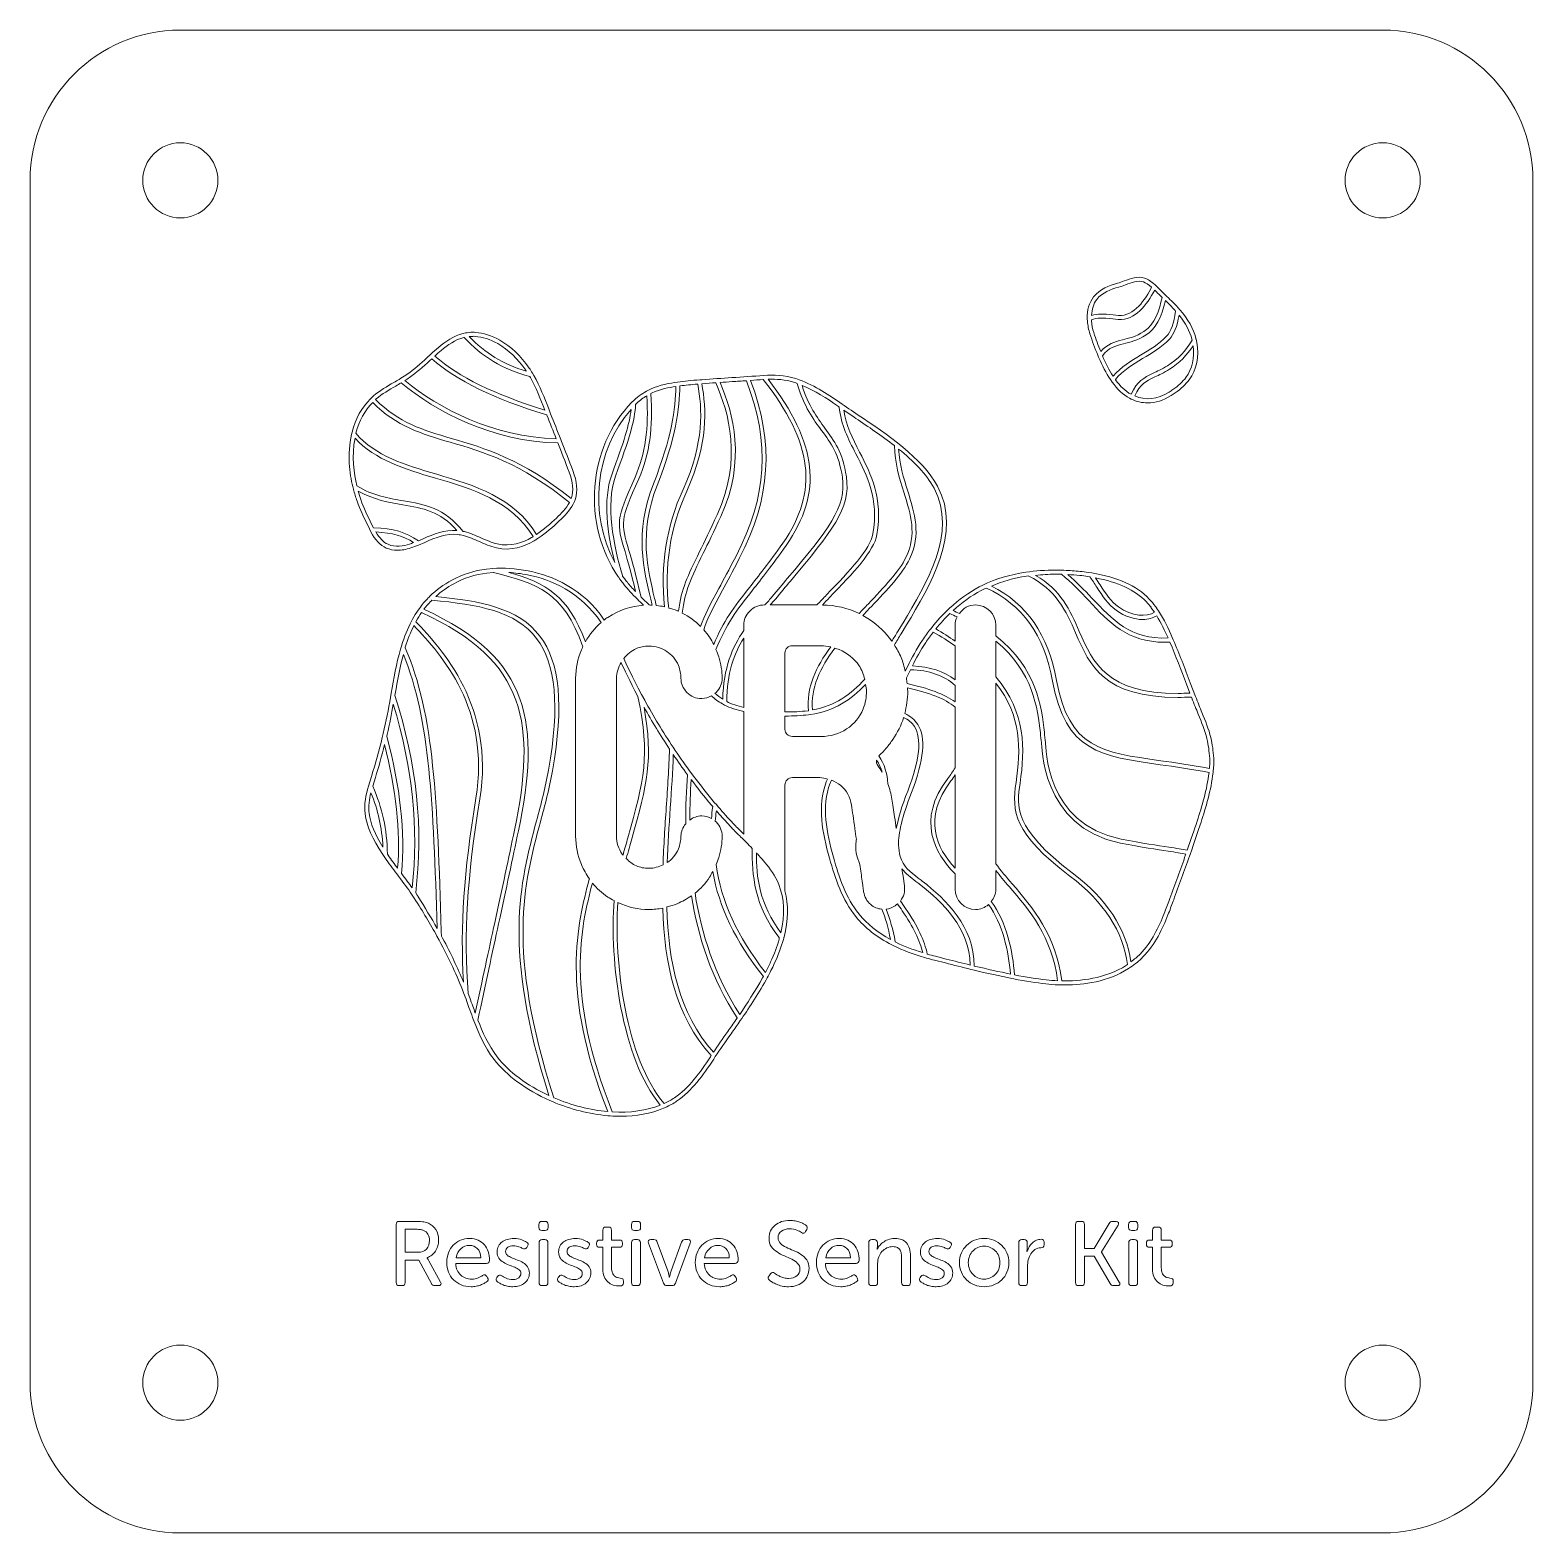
# Model space of a CAD drawing. Header units: inches. Extents: x -30 to 40, y -40 to 30.
import ezdxf

# ---------------------------------------------------------------- set-up
doc = ezdxf.new("R2010")
doc.units = ezdxf.units.IN
doc.header["$MEASUREMENT"] = 0
doc.layers.add('Top', color=7, linetype='Continuous')

# ---------------------------------------------------------------- blocks, each defined once
blk = doc.blocks.new('block 35')
at = {"layer": 'Top', "lineweight": 0}
blk.add_open_spline([(-30, -33), (-30, -36.866), (-26.866, -40), (-23, -40), (-23, -40), (32.999, -40), (32.999, -40), (36.866, -40), (40, -36.866), (40, -33), (40, -33), (40, 23), (40, 23), (40, 26.866), (36.866, 30), (32.999, 30), (32.999, 30), (-23, 30), (-23, 30), (-26.866, 30), (-30, 26.866), (-30, 23), (-30, 23), (-30, -33), (-30, -33)], degree=3, knots=[0, 0, 0, 0, 1, 1, 1, 2, 2, 2, 3, 3, 3, 4, 4, 4, 5, 5, 5, 6, 6, 6, 7, 7, 7, 8, 8, 8, 8], dxfattribs=at)
blk = doc.blocks.new('block 36')
at = {"layer": 'Top', "lineweight": 0}
blk.add_open_spline([(-21.25, -33), (-21.25, -32.034), (-22.033, -31.25), (-23, -31.25), (-23.967, -31.25), (-24.75, -32.034), (-24.75, -33), (-24.75, -33.966), (-23.967, -34.75), (-23, -34.75), (-22.033, -34.75), (-21.25, -33.966), (-21.25, -33)], degree=3, knots=[0, 0, 0, 0, 1, 1, 1, 2, 2, 2, 3, 3, 3, 4, 4, 4, 4], dxfattribs=at)
blk = doc.blocks.new('block 37')
at = {"layer": 'Top', "lineweight": 0}
blk.add_open_spline([(31.25, -33), (31.25, -32.034), (32.033, -31.25), (33, -31.25), (33.967, -31.25), (34.75, -32.034), (34.75, -33), (34.75, -33.966), (33.967, -34.75), (33, -34.75), (32.033, -34.75), (31.25, -33.966), (31.25, -33)], degree=3, knots=[0, 0, 0, 0, 1, 1, 1, 2, 2, 2, 3, 3, 3, 4, 4, 4, 4], dxfattribs=at)
blk = doc.blocks.new('block 38')
at = {"layer": 'Top', "lineweight": 0}
blk.add_open_spline([(-21.25, 23), (-21.25, 22.034), (-22.033, 21.25), (-23, 21.25), (-23.967, 21.25), (-24.75, 22.034), (-24.75, 23), (-24.75, 23.966), (-23.967, 24.75), (-23, 24.75), (-22.033, 24.75), (-21.25, 23.966), (-21.25, 23)], degree=3, knots=[0, 0, 0, 0, 1, 1, 1, 2, 2, 2, 3, 3, 3, 4, 4, 4, 4], dxfattribs=at)
blk = doc.blocks.new('block 39')
at = {"layer": 'Top', "lineweight": 0}
blk.add_open_spline([(31.25, 23), (31.25, 22.034), (32.033, 21.25), (33, 21.25), (33.967, 21.25), (34.75, 22.034), (34.75, 23), (34.75, 23.966), (33.967, 24.75), (33, 24.75), (32.033, 24.75), (31.25, 23.966), (31.25, 23)], degree=3, knots=[0, 0, 0, 0, 1, 1, 1, 2, 2, 2, 3, 3, 3, 4, 4, 4, 4], dxfattribs=at)
blk = doc.blocks.new('block 40')
at = {"layer": 'Top', "lineweight": 0}
for points, knots in [([(-14.123, 6.634), (-13.924, 6.251), (-13.689, 6.003), (-13.406, 5.875), (-13.253, 5.805), (-13.078, 5.771), (-12.889, 5.771), (-12.696, 5.771), (-12.486, 5.806), (-12.266, 5.878), (-12.147, 5.918), (-12.027, 5.964), (-11.909, 6.012), (-11.909, 6.012), (-11.615, 6.137), (-11.615, 6.137), (-11.102, 6.359), (-10.62, 6.567), (-10.069, 6.503), (-10.029, 6.499), (-9.989, 6.493), (-9.953, 6.486), (-9.953, 6.486), (-9.809, 6.454), (-9.809, 6.454), (-9.558, 6.391), (-9.312, 6.282), (-9.074, 6.177), (-8.82, 6.064), (-8.558, 5.948), (-8.28, 5.881), (-7.6, 5.715), (-6.966, 5.962), (-6.551, 6.196), (-6.502, 6.223), (-6.454, 6.253), (-6.405, 6.283), (-6.405, 6.283), (-6.327, 6.334), (-6.327, 6.334), (-5.972, 6.567), (-5.649, 6.857), (-5.354, 7.135), (-5.111, 7.364), (-4.862, 7.614), (-4.703, 7.921), (-4.703, 7.921), (-4.658, 8.012), (-4.658, 8.012), (-4.638, 8.06), (-4.619, 8.109), (-4.602, 8.16), (-4.488, 8.531), (-4.526, 8.963), (-4.717, 9.48), (-4.892, 9.954), (-5.087, 10.444), (-5.243, 10.839), (-5.243, 10.839), (-5.28, 10.933), (-5.28, 10.933), (-5.439, 11.331), (-5.597, 11.728), (-5.753, 12.126), (-5.753, 12.126), (-5.844, 12.357), (-5.844, 12.357), (-6.044, 12.875), (-6.252, 13.411), (-6.534, 13.903), (-6.534, 13.903), (-6.599, 14.019), (-6.599, 14.019), (-6.649, 14.1), (-6.7, 14.181), (-6.754, 14.259), (-7.139, 14.823), (-7.599, 15.26), (-8.119, 15.556), (-8.5, 15.774), (-8.885, 15.896), (-9.257, 15.918), (-9.295, 15.921), (-9.333, 15.922), (-9.371, 15.922), (-9.373, 15.923), (-9.376, 15.923), (-9.378, 15.923), (-9.496, 15.923), (-9.611, 15.912), (-9.725, 15.891), (-9.725, 15.891), (-9.832, 15.867), (-9.832, 15.867), (-10.279, 15.756), (-10.647, 15.488), (-10.978, 15.214), (-11.101, 15.112), (-11.221, 15.007), (-11.34, 14.899), (-11.34, 14.899), (-11.524, 14.73), (-11.524, 14.73), (-11.812, 14.467), (-12.11, 14.194), (-12.434, 13.969), (-12.528, 13.903), (-12.626, 13.842), (-12.724, 13.782), (-12.724, 13.782), (-12.808, 13.731), (-12.808, 13.731), (-12.891, 13.682), (-12.975, 13.633), (-13.06, 13.584), (-13.379, 13.4), (-13.709, 13.21), (-13.998, 12.962), (-14.023, 12.939), (-14.047, 12.917), (-14.072, 12.894), (-14.072, 12.894), (-14.14, 12.829), (-14.14, 12.829), (-14.556, 12.423), (-14.845, 11.901), (-15.004, 11.277), (-15.004, 11.277), (-15.03, 11.164), (-15.03, 11.164), (-15.235, 10.239), (-15.111, 9.336), (-14.97, 8.741), (-14.97, 8.741), (-14.938, 8.609), (-14.938, 8.609), (-14.938, 8.609), (-14.937, 8.608), (-14.937, 8.608), (-14.889, 8.421), (-14.834, 8.238), (-14.771, 8.063), (-14.631, 7.67), (-14.442, 7.281), (-14.258, 6.906), (-14.258, 6.906), (-14.123, 6.634), (-14.123, 6.634)], [0, 0, 0, 0, 1, 1, 1, 2, 2, 2, 3, 3, 3, 4, 4, 4, 5, 5, 5, 6, 6, 6, 7, 7, 7, 8, 8, 8, 9, 9, 9, 10, 10, 10, 11, 11, 11, 12, 12, 12, 13, 13, 13, 14, 14, 14, 15, 15, 15, 16, 16, 16, 17, 17, 17, 18, 18, 18, 19, 19, 19, 20, 20, 20, 21, 21, 21, 22, 22, 22, 23, 23, 23, 24, 24, 24, 25, 25, 25, 26, 26, 26, 27, 27, 27, 28, 28, 28, 29, 29, 29, 30, 30, 30, 31, 31, 31, 32, 32, 32, 33, 33, 33, 34, 34, 34, 35, 35, 35, 36, 36, 36, 37, 37, 37, 38, 38, 38, 39, 39, 39, 40, 40, 40, 41, 41, 41, 42, 42, 42, 43, 43, 43, 44, 44, 44, 45, 45, 45, 46, 46, 46, 47, 47, 47, 48, 48, 48, 49, 49, 49, 49]), ([(-10.859, 15.069), (-10.545, 15.329), (-10.198, 15.583), (-9.789, 15.684), (-9.789, 15.684), (-9.775, 15.687), (-9.775, 15.687), (-8.986, 14.802), (-7.962, 14.189), (-6.729, 13.866), (-6.729, 13.866), (-6.697, 13.81), (-6.697, 13.81), (-6.425, 13.334), (-6.221, 12.81), (-6.025, 12.303), (-8.378, 13.033), (-10.016, 13.835), (-11.151, 14.814), (-11.054, 14.901), (-10.959, 14.987), (-10.859, 15.069)], [0, 0, 0, 0, 1, 1, 1, 2, 2, 2, 3, 3, 3, 4, 4, 4, 5, 5, 5, 6, 6, 6, 7, 7, 7, 7]), ([(-9.269, 15.731), (-8.924, 15.71), (-8.569, 15.596), (-8.212, 15.393), (-7.717, 15.111), (-7.279, 14.693), (-6.909, 14.152), (-6.9, 14.14), (-6.893, 14.128), (-6.885, 14.116), (-7.943, 14.429), (-8.835, 14.966), (-9.54, 15.72), (-9.486, 15.725), (-9.434, 15.734), (-9.379, 15.734), (-9.344, 15.739), (-9.307, 15.733), (-9.269, 15.731)], [0, 0, 0, 0, 1, 1, 1, 2, 2, 2, 3, 3, 3, 4, 4, 4, 5, 5, 5, 6, 6, 6, 6]), ([(-12.326, 13.814), (-11.992, 14.046), (-11.689, 14.324), (-11.397, 14.592), (-11.397, 14.592), (-11.292, 14.688), (-11.292, 14.688), (-10.113, 13.663), (-8.408, 12.831), (-5.936, 12.077), (-5.936, 12.077), (-5.928, 12.058), (-5.928, 12.058), (-5.785, 11.692), (-5.64, 11.328), (-5.494, 10.963), (-8.396, 11.035), (-11.006, 12.386), (-12.54, 13.677), (-12.468, 13.722), (-12.396, 13.766), (-12.326, 13.814)], [0, 0, 0, 0, 1, 1, 1, 2, 2, 2, 3, 3, 3, 4, 4, 4, 5, 5, 5, 6, 6, 6, 7, 7, 7, 7]), ([(-12.965, 13.421), (-12.88, 13.47), (-12.796, 13.519), (-12.711, 13.57), (-12.711, 13.57), (-12.709, 13.571), (-12.709, 13.571), (-11.144, 12.235), (-8.43, 10.819), (-5.418, 10.77), (-5.418, 10.77), (-5.418, 10.77), (-5.418, 10.77), (-5.262, 10.376), (-5.067, 9.886), (-4.894, 9.415), (-4.717, 8.938), (-4.681, 8.546), (-4.782, 8.216), (-4.786, 8.202), (-4.792, 8.19), (-4.797, 8.176), (-7.075, 10.012), (-8.833, 10.53), (-10.384, 10.983), (-11.692, 11.365), (-12.825, 11.7), (-13.906, 12.791), (-13.895, 12.801), (-13.885, 12.81), (-13.874, 12.82), (-13.6, 13.055), (-13.277, 13.242), (-12.965, 13.421)], [0, 0, 0, 0, 1, 1, 1, 2, 2, 2, 3, 3, 3, 4, 4, 4, 5, 5, 5, 6, 6, 6, 7, 7, 7, 8, 8, 8, 9, 9, 9, 10, 10, 10, 11, 11, 11, 11]), ([(-14.038, 12.656), (-12.923, 11.533), (-11.768, 11.191), (-10.437, 10.802), (-8.893, 10.352), (-7.144, 9.838), (-4.876, 7.999), (-5.021, 7.722), (-5.255, 7.488), (-5.483, 7.272), (-5.765, 7.007), (-6.072, 6.733), (-6.404, 6.511), (-7.478, 8.245), (-9.297, 8.79), (-11.06, 9.311), (-12.532, 9.745), (-13.92, 10.158), (-14.823, 11.222), (-14.823, 11.222), (-14.821, 11.232), (-14.821, 11.232), (-14.676, 11.804), (-14.409, 12.28), (-14.038, 12.656)], [0, 0, 0, 0, 1, 1, 1, 2, 2, 2, 3, 3, 3, 4, 4, 4, 5, 5, 5, 6, 6, 6, 7, 7, 7, 8, 8, 8, 8]), ([(-14.864, 10.994), (-13.927, 9.97), (-12.561, 9.558), (-11.114, 9.13), (-9.383, 8.619), (-7.598, 8.085), (-6.562, 6.408), (-6.589, 6.392), (-6.616, 6.375), (-6.643, 6.36), (-7.029, 6.142), (-7.615, 5.914), (-8.236, 6.064), (-8.497, 6.127), (-8.751, 6.24), (-8.997, 6.348), (-9.243, 6.457), (-9.496, 6.569), (-9.766, 6.637), (-9.766, 6.637), (-9.833, 6.652), (-9.833, 6.652), (-10.707, 7.755), (-11.628, 7.91), (-12.604, 8.072), (-13.296, 8.186), (-14.012, 8.308), (-14.783, 8.77), (-14.783, 8.77), (-14.786, 8.784), (-14.786, 8.784), (-14.916, 9.332), (-15.024, 10.15), (-14.864, 10.994)], [0, 0, 0, 0, 1, 1, 1, 2, 2, 2, 3, 3, 3, 4, 4, 4, 5, 5, 5, 6, 6, 6, 7, 7, 7, 8, 8, 8, 9, 9, 9, 10, 10, 10, 11, 11, 11, 11]), ([(-14.716, 8.524), (-13.979, 8.122), (-13.295, 7.995), (-12.634, 7.886), (-11.708, 7.733), (-10.901, 7.589), (-10.115, 6.691), (-10.69, 6.738), (-11.198, 6.522), (-11.689, 6.31), (-11.689, 6.31), (-11.912, 6.216), (-11.912, 6.216), (-12.504, 6.619), (-13.053, 6.778), (-14.007, 6.822), (-14.007, 6.822), (-14.09, 6.989), (-14.09, 6.989), (-14.27, 7.359), (-14.458, 7.742), (-14.594, 8.127), (-14.639, 8.254), (-14.678, 8.389), (-14.716, 8.524)], [0, 0, 0, 0, 1, 1, 1, 2, 2, 2, 3, 3, 3, 4, 4, 4, 5, 5, 5, 6, 6, 6, 7, 7, 7, 8, 8, 8, 8]), ([(-12.325, 6.057), (-12.596, 5.968), (-12.991, 5.893), (-13.328, 6.047), (-13.544, 6.144), (-13.727, 6.344), (-13.891, 6.624), (-13.118, 6.577), (-12.623, 6.438), (-12.133, 6.13), (-12.197, 6.105), (-12.26, 6.079), (-12.325, 6.057)], [0, 0, 0, 0, 1, 1, 1, 2, 2, 2, 3, 3, 3, 4, 4, 4, 4])]:
    blk.add_open_spline(points, degree=3, knots=knots, dxfattribs=at)
blk = doc.blocks.new('block 41')
at = {"layer": 'Top', "lineweight": 0}
for points, knots in [([(19.365, 15.851), (19.471, 15.516), (19.594, 15.183), (19.73, 14.859), (19.73, 14.859), (19.772, 14.759), (19.772, 14.759), (19.941, 14.369), (20.126, 14.021), (20.318, 13.725), (20.318, 13.725), (20.4, 13.607), (20.4, 13.607), (20.4, 13.607), (20.4, 13.606), (20.4, 13.606), (20.638, 13.273), (20.908, 13.021), (21.208, 12.856), (21.208, 12.856), (21.292, 12.813), (21.292, 12.813), (21.536, 12.694), (21.791, 12.634), (22.051, 12.634), (22.413, 12.634), (22.785, 12.75), (23.153, 12.978), (23.215, 13.017), (23.276, 13.057), (23.337, 13.098), (23.61, 13.288), (23.824, 13.489), (23.989, 13.711), (24.336, 14.178), (24.46, 14.796), (24.34, 15.453), (24.34, 15.453), (24.309, 15.601), (24.309, 15.601), (24.307, 15.616), (24.304, 15.632), (24.299, 15.648), (24.185, 16.093), (23.941, 16.527), (23.552, 16.976), (23.552, 16.976), (23.475, 17.063), (23.475, 17.063), (23.27, 17.291), (23.055, 17.497), (22.89, 17.651), (22.89, 17.651), (22.809, 17.728), (22.809, 17.728), (22.759, 17.777), (22.707, 17.83), (22.654, 17.884), (22.595, 17.944), (22.535, 18.005), (22.472, 18.066), (22.472, 18.066), (22.401, 18.132), (22.401, 18.132), (22.219, 18.299), (22.064, 18.398), (21.915, 18.446), (21.588, 18.551), (21.255, 18.425), (20.961, 18.313), (20.856, 18.274), (20.753, 18.235), (20.654, 18.208), (20.262, 18.099), (19.821, 17.939), (19.535, 17.568), (19.33, 17.305), (19.229, 16.954), (19.242, 16.551), (19.242, 16.551), (19.249, 16.436), (19.249, 16.436), (19.265, 16.242), (19.305, 16.045), (19.365, 15.851)], [0, 0, 0, 0, 1, 1, 1, 2, 2, 2, 3, 3, 3, 4, 4, 4, 5, 5, 5, 6, 6, 6, 7, 7, 7, 8, 8, 8, 9, 9, 9, 10, 10, 10, 11, 11, 11, 12, 12, 12, 13, 13, 13, 14, 14, 14, 15, 15, 15, 16, 16, 16, 17, 17, 17, 18, 18, 18, 19, 19, 19, 20, 20, 20, 21, 21, 21, 22, 22, 22, 23, 23, 23, 24, 24, 24, 25, 25, 25, 26, 26, 26, 27, 27, 27, 28, 28, 28, 28]), ([(19.683, 17.453), (19.936, 17.779), (20.342, 17.926), (20.705, 18.027), (20.809, 18.055), (20.918, 18.096), (21.027, 18.137), (21.306, 18.242), (21.592, 18.352), (21.858, 18.267), (21.97, 18.231), (22.095, 18.148), (22.238, 18.022), (21.964, 17.476), (21.423, 16.644), (20.7, 16.711), (20.7, 16.711), (20.448, 16.734), (20.448, 16.734), (19.995, 16.776), (19.734, 16.793), (19.446, 16.699), (19.459, 16.994), (19.529, 17.254), (19.683, 17.453)], [0, 0, 0, 0, 1, 1, 1, 2, 2, 2, 3, 3, 3, 4, 4, 4, 5, 5, 5, 6, 6, 6, 7, 7, 7, 8, 8, 8, 8]), ([(22.519, 17.752), (22.574, 17.696), (22.627, 17.643), (22.679, 17.592), (22.679, 17.592), (22.723, 17.551), (22.723, 17.551), (22.613, 16.985), (22.382, 16.268), (21.883, 15.958), (21.502, 15.722), (21.172, 15.64), (20.88, 15.568), (20.505, 15.477), (20.178, 15.381), (19.869, 15.025), (19.751, 15.314), (19.639, 15.61), (19.546, 15.907), (19.488, 16.089), (19.451, 16.271), (19.437, 16.449), (19.437, 16.449), (19.434, 16.498), (19.434, 16.498), (19.714, 16.607), (19.939, 16.592), (20.431, 16.547), (20.431, 16.547), (20.684, 16.524), (20.684, 16.524), (21.472, 16.462), (22.029, 17.204), (22.381, 17.89), (22.428, 17.844), (22.475, 17.798), (22.519, 17.752)], [0, 0, 0, 0, 1, 1, 1, 2, 2, 2, 3, 3, 3, 4, 4, 4, 5, 5, 5, 6, 6, 6, 7, 7, 7, 8, 8, 8, 9, 9, 9, 10, 10, 10, 11, 11, 11, 12, 12, 12, 12]), ([(23.334, 16.938), (23.334, 16.938), (23.357, 16.913), (23.357, 16.913), (23.28, 16.35), (23.137, 15.942), (22.939, 15.739), (22.574, 15.363), (22.142, 15.106), (21.725, 14.857), (21.277, 14.589), (20.819, 14.307), (20.443, 13.884), (20.268, 14.16), (20.101, 14.476), (19.947, 14.83), (20.236, 15.209), (20.541, 15.292), (20.924, 15.386), (21.23, 15.461), (21.576, 15.546), (21.982, 15.798), (22.41, 16.064), (22.707, 16.61), (22.878, 17.402), (23.02, 17.266), (23.178, 17.112), (23.334, 16.938)], [0, 0, 0, 0, 1, 1, 1, 2, 2, 2, 3, 3, 3, 4, 4, 4, 5, 5, 5, 6, 6, 6, 7, 7, 7, 8, 8, 8, 9, 9, 9, 9]), ([(24.117, 15.601), (24.117, 15.601), (24.127, 15.557), (24.127, 15.557), (23.853, 15.07), (23.468, 14.668), (22.975, 14.366), (22.712, 14.204), (22.497, 14.102), (22.307, 14.012), (21.872, 13.805), (21.578, 13.659), (21.28, 13.034), (21.015, 13.184), (20.771, 13.411), (20.554, 13.715), (20.554, 13.715), (20.549, 13.722), (20.549, 13.722), (20.909, 14.144), (21.352, 14.414), (21.822, 14.695), (22.249, 14.95), (22.691, 15.214), (23.074, 15.608), (23.281, 15.821), (23.426, 16.2), (23.515, 16.72), (23.819, 16.342), (24.021, 15.974), (24.117, 15.601)], [0, 0, 0, 0, 1, 1, 1, 2, 2, 2, 3, 3, 3, 4, 4, 4, 5, 5, 5, 6, 6, 6, 7, 7, 7, 8, 8, 8, 9, 9, 9, 10, 10, 10, 10]), ([(23.838, 13.823), (23.685, 13.618), (23.487, 13.431), (23.23, 13.253), (23.172, 13.213), (23.113, 13.175), (23.054, 13.138), (22.505, 12.798), (21.952, 12.743), (21.451, 12.957), (21.718, 13.518), (21.963, 13.64), (22.388, 13.842), (22.582, 13.934), (22.802, 14.038), (23.073, 14.205), (23.532, 14.486), (23.887, 14.862), (24.167, 15.297), (24.241, 14.739), (24.132, 14.219), (23.838, 13.823)], [0, 0, 0, 0, 1, 1, 1, 2, 2, 2, 3, 3, 3, 4, 4, 4, 5, 5, 5, 6, 6, 6, 7, 7, 7, 7])]:
    blk.add_open_spline(points, degree=3, knots=knots, dxfattribs=at)
blk = doc.blocks.new('block 42')
at = {"layer": 'Top', "lineweight": 0}
for points, knots in [([(25.027, -3.083), (25.027, -3.083), (24.999, -2.953), (24.999, -2.953), (24.894, -2.559), (24.742, -2.185), (24.582, -1.789), (24.536, -1.674), (24.488, -1.556), (24.441, -1.436), (24.389, -1.304), (24.337, -1.171), (24.286, -1.039), (24.286, -1.039), (24.041, -0.397), (24.041, -0.397), (23.79, 0.261), (23.53, 0.941), (23.246, 1.601), (23.246, 1.601), (23.2, 1.707), (23.2, 1.707), (23.03, 2.097), (22.826, 2.546), (22.562, 2.95), (22.562, 2.95), (22.469, 3.074), (22.469, 3.074), (22.469, 3.074), (22.476, 3.079), (22.476, 3.079), (22.476, 3.079), (22.421, 3.153), (22.421, 3.153), (22.323, 3.285), (22.227, 3.399), (22.129, 3.5), (21.524, 4.125), (20.65, 4.522), (19.455, 4.713), (19.455, 4.713), (19.29, 4.738), (19.29, 4.738), (19.163, 4.756), (19.037, 4.772), (18.911, 4.785), (18.664, 4.81), (18.411, 4.828), (18.158, 4.837), (18.158, 4.837), (17.967, 4.844), (17.967, 4.844), (17.479, 4.853), (16.999, 4.83), (16.545, 4.772), (16.545, 4.772), (16.378, 4.748), (16.378, 4.748), (15.647, 4.639), (14.97, 4.434), (14.37, 4.14), (14.37, 4.14), (14.207, 4.06), (14.207, 4.06), (13.726, 3.808), (13.262, 3.475), (12.828, 3.072), (12.828, 3.072), (12.751, 3.001), (12.751, 3.001), (12.496, 2.758), (12.247, 2.486), (12.012, 2.192), (12.012, 2.192), (11.951, 2.115), (11.951, 2.115), (11.816, 1.943), (11.685, 1.762), (11.56, 1.579), (11.289, 1.177), (11.064, 0.744), (10.88, 0.373), (10.88, 0.373), (10.764, 0.135), (10.764, 0.135), (10.713, 0.351), (10.656, 0.566), (10.57, 0.781), (10.481, 0.988), (10.374, 1.18), (10.256, 1.364), (10.361, 1.535), (10.465, 1.706), (10.568, 1.877), (10.568, 1.877), (10.822, 2.297), (10.822, 2.297), (11.921, 4.112), (13.428, 6.597), (12.27, 8.75), (11.563, 10.067), (9.903, 11.178), (8.57, 12.07), (8.269, 12.271), (7.983, 12.463), (7.723, 12.646), (7.114, 13.074), (6.443, 13.506), (5.675, 13.766), (5.124, 13.941), (4.631, 13.94), (4.182, 13.913), (3.685, 13.874), (3.188, 13.843), (2.69, 13.811), (2.225, 13.782), (1.761, 13.753), (1.285, 13.715), (1.285, 13.715), (1.271, 13.712), (1.271, 13.712), (1.271, 13.712), (1.27, 13.715), (1.27, 13.715), (1.27, 13.715), (1.203, 13.71), (1.203, 13.71), (0.815, 13.678), (0.472, 13.643), (0.155, 13.602), (-0.202, 13.555), (-0.666, 13.475), (-1.1, 13.274), (-1.1, 13.274), (-1.193, 13.232), (-1.193, 13.232), (-1.434, 13.11), (-1.657, 12.953), (-1.875, 12.75), (-1.875, 12.75), (-1.965, 12.663), (-1.965, 12.663), (-4.034, 10.588), (-4.3, 6.958), (-2.585, 4.519), (-2.584, 4.518), (-2.584, 4.517), (-2.583, 4.515), (-2.583, 4.515), (-2.582, 4.516), (-2.582, 4.516), (-2.565, 4.492), (-2.555, 4.464), (-2.538, 4.44), (-2.538, 4.44), (-2.469, 4.348), (-2.469, 4.348), (-2.42, 4.282), (-2.37, 4.213), (-2.323, 4.159), (-2.158, 3.951), (-1.964, 3.737), (-1.711, 3.488), (-1.615, 3.394), (-1.518, 3.302), (-1.421, 3.209), (-2.003, 3.167), (-2.562, 2.986), (-3.095, 2.646), (-3.151, 2.608), (-3.199, 2.563), (-3.252, 2.522), (-4.254, 3.997), (-5.68, 4.59), (-6.792, 4.811), (-7.395, 4.922), (-7.937, 4.958), (-8.447, 4.924), (-8.447, 4.924), (-8.743, 4.895), (-8.743, 4.895), (-9.323, 4.821), (-9.851, 4.651), (-10.358, 4.375), (-10.736, 4.171), (-11.076, 3.922), (-11.379, 3.628), (-11.379, 3.628), (-11.411, 3.587), (-11.411, 3.587), (-11.411, 3.587), (-11.418, 3.588), (-11.418, 3.588), (-11.418, 3.588), (-11.453, 3.553), (-11.453, 3.553), (-11.601, 3.4), (-11.739, 3.236), (-11.865, 3.063), (-11.865, 3.063), (-11.922, 2.983), (-11.922, 2.983), (-12.015, 2.847), (-12.103, 2.706), (-12.181, 2.563), (-12.181, 2.563), (-12.229, 2.475), (-12.229, 2.475), (-12.413, 2.128), (-12.568, 1.747), (-12.702, 1.31), (-12.702, 1.31), (-12.746, 1.159), (-12.746, 1.159), (-12.938, 0.496), (-13.065, -0.215), (-13.178, -0.885), (-13.178, -0.885), (-13.21, -1.083), (-13.21, -1.083), (-13.303, -1.635), (-13.418, -2.2), (-13.549, -2.763), (-13.549, -2.763), (-13.592, -2.947), (-13.592, -2.947), (-13.739, -3.558), (-13.91, -4.169), (-14.098, -4.764), (-14.098, -4.764), (-14.239, -5.219), (-14.239, -5.219), (-14.351, -5.602), (-14.457, -6.054), (-14.397, -6.511), (-14.322, -7.072), (-14.059, -7.673), (-13.569, -8.404), (-13.569, -8.404), (-13.478, -8.539), (-13.478, -8.539), (-13.296, -8.804), (-13.104, -9.062), (-12.922, -9.301), (-12.922, -9.301), (-12.838, -9.412), (-12.838, -9.412), (-12.6, -9.727), (-12.403, -9.988), (-12.226, -10.249), (-12.226, -10.249), (-12.102, -10.437), (-12.102, -10.437), (-11.704, -11.063), (-11.359, -11.642), (-11.049, -12.204), (-11.049, -12.204), (-10.947, -12.39), (-10.947, -12.39), (-10.478, -13.258), (-10.104, -14.062), (-9.804, -14.849), (-9.804, -14.849), (-9.695, -15.145), (-9.695, -15.145), (-9.648, -15.272), (-9.602, -15.399), (-9.557, -15.527), (-9.501, -15.681), (-9.446, -15.835), (-9.388, -15.99), (-9.388, -15.99), (-9.326, -16.154), (-9.326, -16.154), (-9.11, -16.719), (-8.83, -17.374), (-8.388, -17.947), (-7.812, -18.691), (-6.888, -19.371), (-5.784, -19.86), (-5.784, -19.86), (-5.667, -19.911), (-5.667, -19.911), (-4.832, -20.267), (-3.941, -20.494), (-3.091, -20.568), (-3.091, -20.568), (-2.984, -20.576), (-2.984, -20.576), (-2.815, -20.588), (-2.649, -20.594), (-2.487, -20.594), (-1.75, -20.594), (-1.084, -20.47), (-0.501, -20.221), (-0.501, -20.221), (-0.404, -20.179), (-0.404, -20.179), (-0.218, -20.094), (-0.042, -19.997), (0.117, -19.89), (0.834, -19.408), (1.343, -18.686), (1.843, -17.926), (1.843, -17.926), (1.915, -17.816), (1.915, -17.816), (2.131, -17.487), (2.384, -17.128), (2.653, -16.747), (2.775, -16.574), (2.9, -16.396), (3.027, -16.214), (3.027, -16.214), (3.082, -16.134), (3.082, -16.134), (3.435, -15.625), (3.889, -14.949), (4.28, -14.242), (4.28, -14.242), (4.331, -14.15), (4.331, -14.15), (4.46, -13.909), (4.57, -13.692), (4.666, -13.484), (4.844, -13.096), (4.986, -12.717), (5.088, -12.358), (5.088, -12.358), (5.103, -12.303), (5.103, -12.303), (5.103, -12.303), (5.092, -12.293), (5.092, -12.293), (5.092, -12.293), (5.11, -12.276), (5.11, -12.276), (5.11, -12.276), (5.117, -12.25), (5.117, -12.25), (5.327, -11.453), (5.332, -10.744), (5.155, -10.089), (5.158, -10.061), (5.161, -10.034), (5.161, -10.006), (5.161, -10.004), (5.161, -10.002), (5.161, -10), (5.161, -9.999), (5.161, -9.998), (5.161, -9.996), (5.161, -9.996), (5.161, -9.947), (5.161, -9.947), (5.161, -9.947), (5.161, -5.647), (5.161, -5.647), (5.161, -5.647), (5.161, -5.17), (5.161, -5.17), (5.161, -5.066), (5.194, -4.983), (5.259, -4.918), (5.323, -4.853), (5.407, -4.821), (5.51, -4.821), (5.51, -4.821), (6.79, -4.821), (6.79, -4.821), (6.916, -4.821), (7.031, -4.855), (7.148, -4.885), (7.13, -4.928), (7.104, -4.97), (7.088, -5.013), (6.662, -6.154), (6.906, -7.4), (7.234, -8.577), (7.499, -9.525), (7.83, -10.511), (8.465, -11.294), (8.882, -11.811), (9.445, -12.252), (10.139, -12.607), (10.139, -12.607), (10.235, -12.654), (10.235, -12.654), (10.656, -12.862), (11.133, -13.044), (11.653, -13.196), (11.653, -13.196), (11.749, -13.224), (11.749, -13.224), (11.874, -13.259), (11.999, -13.293), (12.123, -13.324), (12.123, -13.324), (12.631, -13.452), (12.631, -13.452), (13.025, -13.552), (13.423, -13.652), (13.822, -13.749), (13.822, -13.749), (13.914, -13.772), (13.914, -13.772), (14.59, -13.936), (15.183, -14.068), (15.729, -14.173), (15.729, -14.173), (15.824, -14.192), (15.824, -14.192), (16.376, -14.297), (16.863, -14.374), (17.313, -14.425), (17.497, -14.447), (17.69, -14.462), (17.887, -14.471), (17.887, -14.471), (17.98, -14.474), (17.98, -14.474), (18.057, -14.476), (18.137, -14.478), (18.22, -14.478), (19.071, -14.478), (20.201, -14.333), (21.166, -13.716), (21.166, -13.716), (21.256, -13.654), (21.256, -13.654), (21.476, -13.505), (21.666, -13.348), (21.835, -13.174), (22.407, -12.589), (22.745, -11.856), (23.001, -11.215), (23.087, -10.999), (23.167, -10.782), (23.246, -10.566), (23.246, -10.566), (23.266, -10.513), (23.266, -10.513), (23.514, -9.837), (23.76, -9.16), (24.001, -8.481), (24.001, -8.481), (24.031, -8.394), (24.031, -8.394), (24.232, -7.825), (24.394, -7.35), (24.54, -6.9), (24.764, -6.211), (25.01, -5.408), (25.101, -4.585), (25.101, -4.585), (25.111, -4.492), (25.111, -4.492), (25.121, -4.388), (25.131, -4.285), (25.136, -4.181), (25.136, -4.181), (25.138, -4.051), (25.138, -4.051), (25.121, -3.69), (25.085, -3.383), (25.027, -3.083)], [0, 0, 0, 0, 1, 1, 1, 2, 2, 2, 3, 3, 3, 4, 4, 4, 5, 5, 5, 6, 6, 6, 7, 7, 7, 8, 8, 8, 9, 9, 9, 10, 10, 10, 11, 11, 11, 12, 12, 12, 13, 13, 13, 14, 14, 14, 15, 15, 15, 16, 16, 16, 17, 17, 17, 18, 18, 18, 19, 19, 19, 20, 20, 20, 21, 21, 21, 22, 22, 22, 23, 23, 23, 24, 24, 24, 25, 25, 25, 26, 26, 26, 27, 27, 27, 28, 28, 28, 29, 29, 29, 30, 30, 30, 31, 31, 31, 32, 32, 32, 33, 33, 33, 34, 34, 34, 35, 35, 35, 36, 36, 36, 37, 37, 37, 38, 38, 38, 39, 39, 39, 40, 40, 40, 41, 41, 41, 42, 42, 42, 43, 43, 43, 44, 44, 44, 45, 45, 45, 46, 46, 46, 47, 47, 47, 48, 48, 48, 49, 49, 49, 50, 50, 50, 51, 51, 51, 52, 52, 52, 53, 53, 53, 54, 54, 54, 55, 55, 55, 56, 56, 56, 57, 57, 57, 58, 58, 58, 59, 59, 59, 60, 60, 60, 61, 61, 61, 62, 62, 62, 63, 63, 63, 64, 64, 64, 65, 65, 65, 66, 66, 66, 67, 67, 67, 68, 68, 68, 69, 69, 69, 70, 70, 70, 71, 71, 71, 72, 72, 72, 73, 73, 73, 74, 74, 74, 75, 75, 75, 76, 76, 76, 77, 77, 77, 78, 78, 78, 79, 79, 79, 80, 80, 80, 81, 81, 81, 82, 82, 82, 83, 83, 83, 84, 84, 84, 85, 85, 85, 86, 86, 86, 87, 87, 87, 88, 88, 88, 89, 89, 89, 90, 90, 90, 91, 91, 91, 92, 92, 92, 93, 93, 93, 94, 94, 94, 95, 95, 95, 96, 96, 96, 97, 97, 97, 98, 98, 98, 99, 99, 99, 100, 100, 100, 101, 101, 101, 102, 102, 102, 103, 103, 103, 104, 104, 104, 105, 105, 105, 106, 106, 106, 107, 107, 107, 108, 108, 108, 109, 109, 109, 110, 110, 110, 111, 111, 111, 112, 112, 112, 113, 113, 113, 114, 114, 114, 115, 115, 115, 116, 116, 116, 117, 117, 117, 118, 118, 118, 119, 119, 119, 120, 120, 120, 121, 121, 121, 122, 122, 122, 123, 123, 123, 124, 124, 124, 125, 125, 125, 126, 126, 126, 127, 127, 127, 128, 128, 128, 129, 129, 129, 130, 130, 130, 131, 131, 131, 132, 132, 132, 133, 133, 133, 134, 134, 134, 135, 135, 135, 136, 136, 136, 137, 137, 137, 138, 138, 138, 139, 139, 139, 140, 140, 140, 141, 141, 141, 142, 142, 142, 143, 143, 143, 144, 144, 144, 145, 145, 145, 146, 146, 146, 147, 147, 147, 148, 148, 148, 149, 149, 149, 150, 150, 150, 151, 151, 151, 152, 152, 152, 153, 153, 153, 154, 154, 154, 155, 155, 155, 155]), ([(0.082, 13.398), (0.055, 12.374), (-0.104, 11.031), (-0.967, 8.857), (-1.859, 6.609), (-1.416, 4.803), (-1.093, 3.485), (-1.069, 3.388), (-1.052, 3.305), (-1.03, 3.212), (-1.076, 3.214), (-1.12, 3.226), (-1.167, 3.226), (-1.292, 3.346), (-1.418, 3.466), (-1.542, 3.586), (-1.761, 4.594), (-1.961, 5.268), (-2.107, 5.759), (-2.493, 7.061), (-2.517, 7.139), (-1.649, 9.102), (-1.141, 10.25), (-0.971, 11.48), (-1.092, 13.072), (-1.092, 13.072), (-1.022, 13.104), (-1.022, 13.104), (-0.645, 13.277), (-0.247, 13.351), (0.082, 13.398)], [0, 0, 0, 0, 1, 1, 1, 2, 2, 2, 3, 3, 3, 4, 4, 4, 5, 5, 5, 6, 6, 6, 7, 7, 7, 8, 8, 8, 9, 9, 9, 10, 10, 10, 10]), ([(-0.91, 3.53), (-1.227, 4.824), (-1.662, 6.595), (-0.792, 8.788), (0.091, 11.012), (0.246, 12.381), (0.271, 13.426), (0.526, 13.458), (0.797, 13.486), (1.097, 13.512), (1.312, 12.369), (1.412, 10.789), (0.416, 8.604), (-0.364, 6.894), (-0.649, 5.06), (-0.449, 3.141), (-0.575, 3.169), (-0.704, 3.179), (-0.832, 3.192), (-0.859, 3.305), (-0.881, 3.41), (-0.91, 3.53)], [0, 0, 0, 0, 1, 1, 1, 2, 2, 2, 3, 3, 3, 4, 4, 4, 5, 5, 5, 6, 6, 6, 7, 7, 7, 7]), ([(1.942, 13.572), (2.546, 12.163), (3.184, 10.016), (2.001, 7.424), (1.679, 6.719), (1.406, 6.16), (1.186, 5.71), (0.625, 4.566), (0.337, 3.971), (0.2, 2.927), (0.18, 2.936), (0.162, 2.947), (0.142, 2.956), (0.012, 3.011), (-0.122, 3.042), (-0.254, 3.08), (-0.469, 4.994), (-0.19, 6.823), (0.588, 8.525), (1.599, 10.746), (1.503, 12.356), (1.287, 13.524), (1.287, 13.524), (1.311, 13.529), (1.311, 13.529), (1.521, 13.545), (1.731, 13.558), (1.942, 13.572)], [0, 0, 0, 0, 1, 1, 1, 2, 2, 2, 3, 3, 3, 4, 4, 4, 5, 5, 5, 6, 6, 6, 7, 7, 7, 8, 8, 8, 9, 9, 9, 9]), ([(2.702, 13.624), (2.925, 13.638), (3.147, 13.655), (3.369, 13.669), (4.485, 10.709), (4.34, 8.326), (2.866, 5.466), (2.559, 4.872), (2.306, 4.405), (2.083, 3.994), (1.672, 3.236), (1.407, 2.741), (1.232, 2.224), (0.984, 2.475), (0.698, 2.679), (0.376, 2.84), (0.503, 3.886), (0.779, 4.454), (1.354, 5.628), (1.575, 6.078), (1.849, 6.639), (2.173, 7.346), (3.37, 9.97), (2.75, 12.143), (2.139, 13.585), (2.327, 13.598), (2.514, 13.612), (2.702, 13.624)], [0, 0, 0, 0, 1, 1, 1, 2, 2, 2, 3, 3, 3, 4, 4, 4, 5, 5, 5, 6, 6, 6, 7, 7, 7, 8, 8, 8, 9, 9, 9, 9]), ([(5.058, 6.101), (4.427, 5.203), (3.917, 4.555), (3.509, 4.035), (2.776, 3.104), (2.299, 2.486), (1.842, 1.374), (1.783, 1.49), (1.724, 1.605), (1.654, 1.715), (1.57, 1.842), (1.478, 1.959), (1.38, 2.071), (1.55, 2.614), (1.819, 3.113), (2.249, 3.904), (2.461, 4.296), (2.725, 4.784), (3.033, 5.38), (4.506, 8.237), (4.662, 10.728), (3.563, 13.682), (3.757, 13.696), (3.952, 13.707), (4.146, 13.722), (6.469, 10.784), (6.744, 8.502), (5.058, 6.101)], [0, 0, 0, 0, 1, 1, 1, 2, 2, 2, 3, 3, 3, 4, 4, 4, 5, 5, 5, 6, 6, 6, 7, 7, 7, 8, 8, 8, 9, 9, 9, 9]), ([(5.616, 13.587), (5.655, 13.573), (5.691, 13.555), (5.73, 13.541), (6.052, 12.453), (6.485, 11.865), (6.869, 11.347), (7.303, 10.761), (7.678, 10.255), (7.835, 9.169), (8.038, 7.763), (7.171, 6.726), (5.269, 4.453), (5.051, 4.192), (4.818, 3.914), (4.572, 3.618), (4.465, 3.489), (4.346, 3.357), (4.225, 3.224), (4.225, 3.224), (4.212, 3.224), (4.212, 3.224), (3.94, 3.224), (3.714, 3.133), (3.533, 2.952), (3.339, 2.759), (3.243, 2.532), (3.243, 2.274), (3.243, 2.274), (3.243, 2.032), (3.243, 2.032), (2.716, 1.272), (2.289, 0.284), (2.266, -1.166), (2.132, -1.084), (2.01, -0.992), (1.897, -0.893), (1.915, -0.877), (1.937, -0.871), (1.955, -0.853), (2.142, -0.666), (2.236, -0.443), (2.236, -0.185), (2.236, 0.152), (2.184, 0.481), (2.081, 0.804), (2.044, 0.92), (1.996, 1.03), (1.949, 1.141), (2.42, 2.341), (2.9, 2.957), (3.656, 3.919), (4.067, 4.44), (4.578, 5.09), (5.212, 5.993), (6.934, 8.445), (6.683, 10.768), (4.375, 13.732), (4.757, 13.746), (5.169, 13.729), (5.616, 13.587)], [0, 0, 0, 0, 1, 1, 1, 2, 2, 2, 3, 3, 3, 4, 4, 4, 5, 5, 5, 6, 6, 6, 7, 7, 7, 8, 8, 8, 9, 9, 9, 10, 10, 10, 11, 11, 11, 12, 12, 12, 13, 13, 13, 14, 14, 14, 15, 15, 15, 16, 16, 16, 17, 17, 17, 18, 18, 18, 19, 19, 19, 20, 20, 20, 20]), ([(7.691, 12.441), (7.767, 11.622), (8.105, 10.958), (8.466, 10.258), (8.994, 9.236), (9.539, 8.18), (9.257, 6.536), (9.133, 5.812), (8.191, 4.831), (7.101, 3.695), (6.953, 3.541), (6.802, 3.382), (6.651, 3.224), (6.651, 3.224), (4.476, 3.224), (4.476, 3.224), (4.557, 3.315), (4.643, 3.408), (4.717, 3.498), (4.963, 3.794), (5.195, 4.071), (5.413, 4.332), (7.352, 6.65), (8.237, 7.707), (8.022, 9.196), (7.857, 10.329), (7.451, 10.878), (7.02, 11.459), (6.646, 11.964), (6.262, 12.491), (5.955, 13.45), (6.561, 13.196), (7.11, 12.846), (7.616, 12.492), (7.639, 12.475), (7.667, 12.457), (7.691, 12.441)], [0, 0, 0, 0, 1, 1, 1, 2, 2, 2, 3, 3, 3, 4, 4, 4, 5, 5, 5, 6, 6, 6, 7, 7, 7, 8, 8, 8, 9, 9, 9, 10, 10, 10, 11, 11, 11, 12, 12, 12, 12]), ([(-2.317, 4.459), (-2.342, 4.492), (-2.365, 4.525), (-2.387, 4.553), (-2.396, 4.564), (-2.401, 4.578), (-2.409, 4.59), (-2.82, 5.983), (-3.206, 7.908), (-2.73, 9.215), (-2.098, 10.952), (-1.826, 11.813), (-1.8, 12.561), (-1.8, 12.561), (-1.746, 12.613), (-1.746, 12.613), (-1.593, 12.755), (-1.437, 12.866), (-1.276, 12.964), (-1.172, 11.452), (-1.337, 10.273), (-1.82, 9.178), (-2.717, 7.151), (-2.685, 7.042), (-2.287, 5.705), (-2.158, 5.269), (-1.985, 4.675), (-1.794, 3.845), (-1.937, 3.996), (-2.068, 4.14), (-2.178, 4.279), (-2.225, 4.332), (-2.272, 4.397), (-2.317, 4.459)], [0, 0, 0, 0, 1, 1, 1, 2, 2, 2, 3, 3, 3, 4, 4, 4, 5, 5, 5, 6, 6, 6, 7, 7, 7, 8, 8, 8, 9, 9, 9, 10, 10, 10, 11, 11, 11, 11]), ([(-2.005, 12.319), (-2.077, 11.644), (-2.352, 10.804), (-2.907, 9.279), (-3.328, 8.124), (-3.104, 6.527), (-2.77, 5.201), (-3.988, 7.454), (-3.692, 10.443), (-2.005, 12.319)], [0, 0, 0, 0, 1, 1, 1, 2, 2, 2, 3, 3, 3, 3]), ([(10.257, 10.643), (10.274, 9.841), (10.489, 9.143), (10.7, 8.469), (11.029, 7.421), (11.313, 6.515), (10.798, 5.44), (10.486, 4.789), (9.78, 4.049), (9.033, 3.267), (8.894, 3.121), (8.753, 2.972), (8.612, 2.822), (8.087, 3.08), (7.518, 3.211), (6.907, 3.22), (7.017, 3.335), (7.128, 3.452), (7.237, 3.565), (8.348, 4.723), (9.309, 5.723), (9.443, 6.504), (9.735, 8.21), (9.175, 9.295), (8.634, 10.344), (8.306, 10.978), (8.006, 11.586), (7.904, 12.295), (8.087, 12.17), (8.266, 12.047), (8.465, 11.914), (9.037, 11.531), (9.667, 11.105), (10.257, 10.643)], [0, 0, 0, 0, 1, 1, 1, 2, 2, 2, 3, 3, 3, 4, 4, 4, 5, 5, 5, 6, 6, 6, 7, 7, 7, 8, 8, 8, 9, 9, 9, 10, 10, 10, 11, 11, 11, 11]), ([(12.105, 8.661), (13.212, 6.603), (11.737, 4.171), (10.661, 2.395), (10.661, 2.395), (10.407, 1.974), (10.407, 1.974), (10.318, 1.826), (10.228, 1.678), (10.137, 1.53), (9.858, 1.92), (9.517, 2.262), (9.096, 2.545), (8.994, 2.614), (8.887, 2.668), (8.781, 2.726), (8.911, 2.864), (9.041, 3.002), (9.17, 3.136), (9.927, 3.931), (10.643, 4.681), (10.968, 5.359), (11.514, 6.501), (11.206, 7.484), (10.88, 8.525), (10.687, 9.14), (10.497, 9.777), (10.457, 10.486), (11.142, 9.928), (11.751, 9.319), (12.105, 8.661)], [0, 0, 0, 0, 1, 1, 1, 2, 2, 2, 3, 3, 3, 4, 4, 4, 5, 5, 5, 6, 6, 6, 7, 7, 7, 8, 8, 8, 9, 9, 9, 10, 10, 10, 10]), ([(-5.592, -19.738), (-5.592, -19.738), (-5.608, -19.731), (-5.608, -19.731), (-7.815, -12.822), (-7.008, -9.799), (-6.227, -6.876), (-6.024, -6.116), (-5.814, -5.331), (-5.668, -4.499), (-5.131, -1.456), (-5.317, 0.538), (-6.254, 1.774), (-7.254, 3.093), (-9.037, 3.405), (-11.102, 3.617), (-10.851, 3.84), (-10.576, 4.043), (-10.268, 4.21), (-9.782, 4.474), (-9.275, 4.637), (-8.722, 4.708), (-8.722, 4.708), (-8.431, 4.737), (-8.431, 4.737), (-8.426, 4.737), (-8.419, 4.736), (-8.414, 4.737), (-6.335, 4.192), (-5.187, 3.879), (-4.25, 1.269), (-4.271, 1.223), (-4.297, 1.181), (-4.316, 1.134), (-4.497, 0.707), (-4.588, 0.268), (-4.588, -0.185), (-4.588, -0.185), (-4.588, -7.551), (-4.588, -7.551), (-4.588, -8.003), (-4.497, -8.442), (-4.316, -8.869), (-4.218, -9.11), (-4.091, -9.327), (-3.949, -9.53), (-3.949, -9.53), (-3.956, -9.555), (-3.956, -9.555), (-4.499, -11.62), (-5.315, -14.737), (-3.089, -20.378), (-3.915, -20.305), (-4.781, -20.084), (-5.592, -19.738)], [0, 0, 0, 0, 1, 1, 1, 2, 2, 2, 3, 3, 3, 4, 4, 4, 5, 5, 5, 6, 6, 6, 7, 7, 7, 8, 8, 8, 9, 9, 9, 10, 10, 10, 11, 11, 11, 12, 12, 12, 13, 13, 13, 14, 14, 14, 15, 15, 15, 16, 16, 16, 17, 17, 17, 18, 18, 18, 18]), ([(-3.4, 2.406), (-3.697, 2.152), (-3.943, 1.852), (-4.134, 1.505), (-4.95, 3.668), (-5.96, 4.237), (-7.694, 4.735), (-7.419, 4.717), (-7.132, 4.682), (-6.828, 4.626), (-5.75, 4.412), (-4.368, 3.837), (-3.4, 2.406)], [0, 0, 0, 0, 1, 1, 1, 2, 2, 2, 3, 3, 3, 4, 4, 4, 4]), ([(16.406, 4.562), (16.406, 4.562), (16.494, 4.574), (16.494, 4.574), (17.805, 3.948), (18.26, 2.916), (18.698, 1.917), (19.374, 0.377), (20.014, -1.083), (23.466, -1.083), (23.665, -1.083), (23.877, -1.077), (24.096, -1.067), (24.096, -1.067), (24.111, -1.106), (24.111, -1.106), (24.162, -1.24), (24.213, -1.373), (24.266, -1.505), (24.314, -1.626), (24.361, -1.744), (24.408, -1.86), (24.566, -2.25), (24.715, -2.619), (24.817, -2.997), (24.817, -2.997), (24.842, -3.12), (24.842, -3.12), (24.899, -3.41), (24.933, -3.709), (24.95, -4.053), (24.95, -4.053), (24.947, -4.172), (24.947, -4.172), (24.943, -4.246), (24.937, -4.319), (24.93, -4.392), (24.101, -4.232), (23.339, -4.124), (22.667, -4.031), (19.904, -3.648), (18.382, -3.438), (17.813, -0.292), (17.43, 1.832), (16.404, 3.302), (14.776, 4.098), (15.279, 4.308), (15.817, 4.474), (16.406, 4.562)], [0, 0, 0, 0, 1, 1, 1, 2, 2, 2, 3, 3, 3, 4, 4, 4, 5, 5, 5, 6, 6, 6, 7, 7, 7, 8, 8, 8, 9, 9, 9, 10, 10, 10, 11, 11, 11, 12, 12, 12, 13, 13, 13, 14, 14, 14, 15, 15, 15, 16, 16, 16, 16]), ([(17.962, 4.656), (17.962, 4.656), (18.04, 4.653), (18.04, 4.653), (18.519, 4.269), (18.921, 3.842), (19.307, 3.427), (20.238, 2.431), (21.119, 1.486), (22.85, 1.486), (22.926, 1.486), (23.006, 1.49), (23.086, 1.494), (23.364, 0.847), (23.619, 0.181), (23.865, -0.464), (23.865, -0.464), (24.024, -0.88), (24.024, -0.88), (23.836, -0.888), (23.649, -0.895), (23.476, -0.895), (20.138, -0.895), (19.521, 0.51), (18.87, 1.993), (18.449, 2.953), (18.004, 3.94), (16.835, 4.602), (17.132, 4.631), (17.432, 4.658), (17.745, 4.658), (17.817, 4.658), (17.89, 4.657), (17.962, 4.656)], [0, 0, 0, 0, 1, 1, 1, 2, 2, 2, 3, 3, 3, 4, 4, 4, 5, 5, 5, 6, 6, 6, 7, 7, 7, 8, 8, 8, 9, 9, 9, 10, 10, 10, 11, 11, 11, 11]), ([(19.263, 4.552), (19.263, 4.552), (19.36, 4.537), (19.36, 4.537), (19.475, 4.377), (19.581, 4.214), (19.683, 4.056), (19.949, 3.642), (20.201, 3.251), (20.582, 2.977), (21.009, 2.672), (21.45, 2.545), (21.826, 2.545), (22.088, 2.545), (22.305, 2.617), (22.475, 2.722), (22.683, 2.382), (22.858, 2.016), (23.004, 1.684), (21.259, 1.622), (20.412, 2.52), (19.445, 3.555), (19.106, 3.919), (18.746, 4.288), (18.341, 4.636), (18.526, 4.626), (18.711, 4.616), (18.891, 4.598), (19.015, 4.585), (19.14, 4.569), (19.263, 4.552)], [0, 0, 0, 0, 1, 1, 1, 2, 2, 2, 3, 3, 3, 4, 4, 4, 5, 5, 5, 6, 6, 6, 7, 7, 7, 8, 8, 8, 9, 9, 9, 10, 10, 10, 10]), ([(22.214, 3.114), (22.214, 3.114), (22.206, 3.108), (22.206, 3.108), (22.206, 3.108), (22.377, 2.883), (22.377, 2.883), (22.016, 2.655), (21.327, 2.676), (20.692, 3.131), (20.34, 3.383), (20.097, 3.759), (19.841, 4.158), (19.772, 4.265), (19.696, 4.375), (19.621, 4.485), (20.668, 4.289), (21.453, 3.928), (21.994, 3.369), (22.067, 3.293), (22.141, 3.209), (22.214, 3.114)], [0, 0, 0, 0, 1, 1, 1, 2, 2, 2, 3, 3, 3, 4, 4, 4, 5, 5, 5, 6, 6, 6, 7, 7, 7, 7]), ([(24.362, -6.842), (24.227, -7.254), (24.077, -7.696), (23.897, -8.204), (23.667, -8.155), (23.401, -8.113), (23.036, -8.058), (22.521, -7.981), (21.816, -7.876), (20.828, -7.682), (17.272, -6.985), (17.298, -3.348), (17.301, -3.178), (17.279, -3.034), (17.261, -2.877), (17.243, -2.708), (17.11, -1.53), (16.899, 0.262), (14.986, 1.786), (14.986, 1.786), (14.986, 2.274), (14.986, 2.274), (14.986, 2.799), (14.561, 3.224), (14.036, 3.224), (13.721, 3.224), (13.456, 3.061), (13.283, 2.825), (13.186, 2.871), (13.09, 2.917), (12.989, 2.962), (13.401, 3.34), (13.84, 3.655), (14.297, 3.895), (14.297, 3.895), (14.452, 3.971), (14.452, 3.971), (14.481, 3.985), (14.514, 3.993), (14.543, 4.006), (16.205, 3.258), (17.244, 1.803), (17.628, -0.325), (18.22, -3.606), (19.884, -3.836), (22.641, -4.217), (23.316, -4.311), (24.081, -4.419), (24.912, -4.58), (24.821, -5.379), (24.581, -6.166), (24.362, -6.842)], [0, 0, 0, 0, 1, 1, 1, 2, 2, 2, 3, 3, 3, 4, 4, 4, 5, 5, 5, 6, 6, 6, 7, 7, 7, 8, 8, 8, 9, 9, 9, 10, 10, 10, 11, 11, 11, 12, 12, 12, 13, 13, 13, 14, 14, 14, 15, 15, 15, 16, 16, 16, 17, 17, 17, 17]), ([(-9.518, -15.08), (-9.518, -15.08), (-9.596, -14.869), (-9.596, -14.869), (-9.802, -12.048), (-9.648, -9.506), (-9.048, -5.806), (-8.351, -1.505), (-10.803, 1.145), (-12.032, 2.444), (-12.032, 2.444), (-12.016, 2.473), (-12.016, 2.473), (-11.942, 2.608), (-11.859, 2.741), (-11.772, 2.868), (-6.828, 0.646), (-6.431, -2.411), (-7.438, -7.265), (-7.703, -8.546), (-8.007, -9.953), (-8.359, -11.582), (-8.632, -12.846), (-8.933, -14.241), (-9.262, -15.787), (-9.301, -15.679), (-9.341, -15.571), (-9.379, -15.463), (-9.425, -15.335), (-9.472, -15.208), (-9.518, -15.08)], [0, 0, 0, 0, 1, 1, 1, 2, 2, 2, 3, 3, 3, 4, 4, 4, 5, 5, 5, 6, 6, 6, 7, 7, 7, 8, 8, 8, 9, 9, 9, 10, 10, 10, 10]), ([(-8.239, -17.831), (-8.66, -17.287), (-8.93, -16.66), (-9.14, -16.114), (-8.787, -14.45), (-8.466, -12.966), (-8.175, -11.622), (-7.823, -9.992), (-7.519, -8.585), (-7.254, -7.303), (-6.23, -2.367), (-6.634, 0.749), (-11.656, 3.02), (-11.56, 3.147), (-11.461, 3.271), (-11.352, 3.386), (-11.352, 3.386), (-11.334, 3.383), (-11.334, 3.383), (-11.334, 3.383), (-11.282, 3.448), (-11.282, 3.448), (-9.12, 3.232), (-7.387, 2.957), (-6.404, 1.66), (-5.5, 0.469), (-5.326, -1.478), (-5.853, -4.466), (-5.999, -5.291), (-6.198, -6.037), (-6.409, -6.827), (-7.191, -9.752), (-7.994, -12.782), (-5.837, -19.623), (-6.852, -19.152), (-7.705, -18.522), (-8.239, -17.831)], [0, 0, 0, 0, 1, 1, 1, 2, 2, 2, 3, 3, 3, 4, 4, 4, 5, 5, 5, 6, 6, 6, 7, 7, 7, 8, 8, 8, 9, 9, 9, 10, 10, 10, 11, 11, 11, 12, 12, 12, 12]), ([(12.841, 2.822), (12.959, 2.772), (13.066, 2.719), (13.176, 2.667), (13.121, 2.546), (13.086, 2.415), (13.086, 2.274), (13.086, 2.274), (13.086, 1.542), (13.086, 1.542), (12.81, 1.731), (12.515, 1.92), (12.191, 2.109), (12.4, 2.367), (12.619, 2.606), (12.841, 2.822)], [0, 0, 0, 0, 1, 1, 1, 2, 2, 2, 3, 3, 3, 4, 4, 4, 5, 5, 5, 5]), ([(-10.838, -12.199), (-10.838, -12.199), (-10.845, -11.988), (-10.845, -11.988), (-11.037, -5.91), (-11.167, -1.888), (-12.529, 1.23), (-12.529, 1.23), (-12.521, 1.255), (-12.521, 1.255), (-12.406, 1.631), (-12.272, 1.959), (-12.121, 2.263), (-10.819, 0.886), (-8.559, -1.615), (-9.233, -5.775), (-9.798, -9.254), (-9.965, -11.718), (-9.814, -14.344), (-10.085, -13.687), (-10.394, -13.017), (-10.782, -12.301), (-10.782, -12.301), (-10.838, -12.199), (-10.838, -12.199)], [0, 0, 0, 0, 1, 1, 1, 2, 2, 2, 3, 3, 3, 4, 4, 4, 5, 5, 5, 6, 6, 6, 7, 7, 7, 8, 8, 8, 8]), ([(3.243, -1.554), (2.951, -1.482), (2.68, -1.396), (2.449, -1.278), (2.45, 0.033), (2.794, 0.957), (3.243, 1.681), (3.243, 1.681), (3.243, -1.554), (3.243, -1.554)], [0, 0, 0, 0, 1, 1, 1, 2, 2, 2, 3, 3, 3, 3]), ([(11.717, 1.473), (11.83, 1.641), (11.95, 1.804), (12.071, 1.962), (12.444, 1.745), (12.777, 1.529), (13.086, 1.314), (13.086, 1.314), (13.086, -0.27), (13.086, -0.27), (12.568, 0.134), (11.903, 0.353), (11.098, 0.384), (11.27, 0.728), (11.472, 1.113), (11.717, 1.473)], [0, 0, 0, 0, 1, 1, 1, 2, 2, 2, 3, 3, 3, 4, 4, 4, 5, 5, 5, 5]), ([(23.089, -10.448), (23.089, -10.448), (23.07, -10.501), (23.07, -10.501), (22.99, -10.716), (22.91, -10.931), (22.825, -11.145), (22.577, -11.768), (22.249, -12.481), (21.7, -13.043), (21.577, -13.169), (21.428, -13.281), (21.276, -13.394), (21.054, -11.851), (20.14, -10.458), (18.544, -9.253), (15.804, -7.183), (15.952, -6.158), (16.111, -5.073), (16.342, -3.483), (16.396, -1.819), (14.986, -0.124), (14.986, -0.124), (14.986, 1.544), (14.986, 1.544), (16.735, 0.083), (16.929, -1.608), (17.056, -2.729), (17.074, -2.901), (17.093, -3.06), (17.113, -3.19), (17.112, -3.229), (17.079, -7.139), (20.791, -7.867), (21.784, -8.061), (22.492, -8.167), (23.008, -8.244), (23.359, -8.297), (23.615, -8.338), (23.835, -8.384), (23.835, -8.384), (23.823, -8.419), (23.823, -8.419), (23.583, -9.097), (23.337, -9.773), (23.089, -10.448)], [0, 0, 0, 0, 1, 1, 1, 2, 2, 2, 3, 3, 3, 4, 4, 4, 5, 5, 5, 6, 6, 6, 7, 7, 7, 8, 8, 8, 9, 9, 9, 10, 10, 10, 11, 11, 11, 12, 12, 12, 13, 13, 13, 14, 14, 14, 15, 15, 15, 15]), ([(-11.942, -10.338), (-11.951, -10.323), (-11.961, -10.308), (-11.971, -10.293), (-11.971, -10.293), (-12.039, -10.191), (-12.039, -10.191), (-11.671, -7.198), (-11.986, -4.187), (-13.005, -0.99), (-13.005, -0.99), (-12.992, -0.916), (-12.992, -0.916), (-12.891, -0.313), (-12.772, 0.318), (-12.611, 0.917), (-11.366, -2.11), (-11.223, -6.025), (-11.037, -11.847), (-11.311, -11.363), (-11.604, -10.869), (-11.942, -10.338)], [0, 0, 0, 0, 1, 1, 1, 2, 2, 2, 3, 3, 3, 4, 4, 4, 5, 5, 5, 6, 6, 6, 7, 7, 7, 7]), ([(-1.758, 1.192), (-1.59, 1.269), (-1.396, 1.308), (-1.176, 1.308), (-0.866, 1.308), (-0.588, 1.224), (-0.343, 1.056), (-0.11, 0.914), (0.071, 0.694), (0.2, 0.397), (0.278, 0.203), (0.317, 0.009), (0.317, -0.185), (0.317, -0.443), (0.41, -0.666), (0.598, -0.853), (0.785, -1.041), (1.014, -1.135), (1.286, -1.135), (1.452, -1.135), (1.597, -1.082), (1.734, -1.005), (1.889, -1.146), (2.055, -1.276), (2.248, -1.384), (2.248, -1.384), (2.351, -1.44), (2.351, -1.44), (2.61, -1.574), (2.914, -1.668), (3.243, -1.746), (3.243, -1.746), (3.243, -5.647), (3.243, -5.647), (3.243, -5.647), (3.243, -7.453), (3.243, -7.453), (3.226, -7.437), (3.203, -7.413), (3.187, -7.397), (3.093, -7.305), (3.007, -7.222), (2.932, -7.146), (2.932, -7.146), (2.91, -7.124), (2.91, -7.124), (2.84, -7.052), (2.755, -6.962), (2.665, -6.864), (2.426, -6.607), (2.19, -6.343), (1.965, -6.079), (1.965, -6.079), (1.886, -5.987), (1.886, -5.987), (1.554, -5.593), (1.222, -5.176), (0.901, -4.749), (0.901, -4.749), (0.819, -4.639), (0.819, -4.639), (0.546, -4.27), (0.288, -3.904), (0.051, -3.552), (0.051, -3.552), (-0.047, -3.405), (-0.047, -3.405), (-0.519, -2.696), (-0.965, -1.96), (-1.373, -1.219), (-1.373, -1.219), (-1.517, -0.955), (-1.517, -0.955), (-1.961, -0.129), (-2.235, 0.475), (-2.345, 0.728), (-2.186, 0.929), (-1.995, 1.09), (-1.758, 1.192)], [0, 0, 0, 0, 1, 1, 1, 2, 2, 2, 3, 3, 3, 4, 4, 4, 5, 5, 5, 6, 6, 6, 7, 7, 7, 8, 8, 8, 9, 9, 9, 10, 10, 10, 11, 11, 11, 12, 12, 12, 13, 13, 13, 14, 14, 14, 15, 15, 15, 16, 16, 16, 17, 17, 17, 18, 18, 18, 19, 19, 19, 20, 20, 20, 21, 21, 21, 22, 22, 22, 23, 23, 23, 24, 24, 24, 25, 25, 25, 26, 26, 26, 26]), ([(5.161, 0.975), (5.161, 1.078), (5.194, 1.162), (5.259, 1.227), (5.323, 1.292), (5.407, 1.324), (5.51, 1.324), (5.51, 1.324), (6.848, 1.324), (6.848, 1.324), (6.998, 1.324), (7.146, 1.305), (7.293, 1.273), (6.607, 0.339), (6.141, -0.653), (6.26, -1.701), (6.26, -1.701), (6.238, -1.703), (6.238, -1.703), (5.897, -1.746), (5.532, -1.76), (5.161, -1.759), (5.161, -1.759), (5.161, 0.975), (5.161, 0.975)], [0, 0, 0, 0, 1, 1, 1, 2, 2, 2, 3, 3, 3, 4, 4, 4, 5, 5, 5, 6, 6, 6, 7, 7, 7, 8, 8, 8, 8]), ([(6.447, -1.664), (6.339, -0.663), (6.803, 0.301), (7.483, 1.213), (7.549, 1.191), (7.616, 1.178), (7.681, 1.15), (8.056, 0.995), (8.366, 0.742), (8.612, 0.394), (8.738, 0.191), (8.823, -0.018), (8.881, -0.232), (8.242, -0.945), (7.474, -1.487), (6.447, -1.664)], [0, 0, 0, 0, 1, 1, 1, 2, 2, 2, 3, 3, 3, 4, 4, 4, 5, 5, 5, 5]), ([(-2.688, -0.185), (-2.688, 0.074), (-2.606, 0.315), (-2.47, 0.544), (-2.338, 0.251), (-2.077, -0.309), (-1.686, -1.037), (-1.105, -3.867), (-1.391, -4.893), (-2.157, -7.624), (-2.227, -7.874), (-2.302, -8.142), (-2.381, -8.424), (-2.391, -8.409), (-2.406, -8.399), (-2.417, -8.384), (-2.598, -8.126), (-2.688, -7.848), (-2.688, -7.551), (-2.688, -7.551), (-2.688, -0.185), (-2.688, -0.185)], [0, 0, 0, 0, 1, 1, 1, 2, 2, 2, 3, 3, 3, 4, 4, 4, 5, 5, 5, 6, 6, 6, 7, 7, 7, 7]), ([(11.007, 0.204), (11.875, 0.186), (12.567, -0.064), (13.086, -0.523), (13.086, -0.523), (13.086, -1.291), (13.086, -1.291), (12.585, -0.93), (11.838, -0.651), (10.846, -0.443), (10.839, -0.353), (10.834, -0.264), (10.82, -0.176), (10.82, -0.176), (11.007, 0.204), (11.007, 0.204)], [0, 0, 0, 0, 1, 1, 1, 2, 2, 2, 3, 3, 3, 4, 4, 4, 5, 5, 5, 5]), ([(6.829, -2.902), (6.829, -2.902), (6.809, -2.902), (6.809, -2.902), (6.809, -2.902), (6.79, -2.902), (6.79, -2.902), (6.79, -2.902), (5.51, -2.902), (5.51, -2.902), (5.407, -2.902), (5.323, -2.87), (5.259, -2.805), (5.194, -2.74), (5.161, -2.663), (5.161, -2.572), (5.161, -2.572), (5.161, -1.952), (5.161, -1.952), (5.171, -1.952), (5.181, -1.953), (5.191, -1.953), (5.56, -1.953), (5.92, -1.932), (6.262, -1.89), (6.262, -1.89), (6.356, -1.878), (6.356, -1.878), (7.443, -1.725), (8.25, -1.19), (8.916, -0.48), (8.931, -0.583), (8.961, -0.683), (8.961, -0.789), (8.961, -1.06), (8.909, -1.338), (8.806, -1.622), (8.651, -2.01), (8.392, -2.32), (8.03, -2.553), (7.681, -2.786), (7.287, -2.902), (6.848, -2.902), (6.848, -2.902), (6.829, -2.902), (6.829, -2.902)], [0, 0, 0, 0, 1, 1, 1, 2, 2, 2, 3, 3, 3, 4, 4, 4, 5, 5, 5, 6, 6, 6, 7, 7, 7, 8, 8, 8, 9, 9, 9, 10, 10, 10, 11, 11, 11, 12, 12, 12, 13, 13, 13, 14, 14, 14, 15, 15, 15, 15]), ([(11.55, -9.637), (11.491, -9.591), (11.431, -9.547), (11.372, -9.502), (10.998, -9.222), (10.664, -8.965), (10.521, -8.486), (10.497, -8.315), (10.473, -8.138), (10.449, -7.961), (10.444, -7.414), (10.611, -6.651), (11.052, -5.512), (11.639, -3.995), (11.736, -2.958), (11.349, -2.342), (11.209, -2.119), (11.006, -1.955), (10.738, -1.837), (10.827, -1.504), (10.88, -1.157), (10.88, -0.789), (10.88, -0.738), (10.867, -0.69), (10.865, -0.639), (11.887, -0.858), (12.623, -1.154), (13.086, -1.533), (13.086, -1.533), (13.086, -4.362), (13.086, -4.362), (12.984, -4.522), (12.872, -4.685), (12.743, -4.855), (11.272, -6.805), (12.133, -8.33), (13.086, -9.305), (13.086, -9.305), (13.086, -10.016), (13.086, -10.016), (13.086, -10.54), (13.511, -10.966), (14.036, -10.966), (14.268, -10.966), (14.473, -10.873), (14.638, -10.735), (15.307, -11.619), (15.571, -12.909), (15.663, -13.968), (15.153, -13.867), (14.602, -13.745), (13.979, -13.594), (13.961, -11.747), (12.678, -10.51), (11.55, -9.637)], [0, 0, 0, 0, 1, 1, 1, 2, 2, 2, 3, 3, 3, 4, 4, 4, 5, 5, 5, 6, 6, 6, 7, 7, 7, 8, 8, 8, 9, 9, 9, 10, 10, 10, 11, 11, 11, 12, 12, 12, 13, 13, 13, 14, 14, 14, 15, 15, 15, 16, 16, 16, 17, 17, 17, 18, 18, 18, 18]), ([(18.054, -14.286), (17.796, -12.159), (16.707, -10.885), (15.741, -9.763), (15.468, -9.446), (15.21, -9.142), (14.986, -8.836), (14.986, -8.836), (14.986, -0.416), (14.986, -0.416), (16.198, -1.975), (16.149, -3.502), (15.924, -5.046), (15.729, -6.387), (15.798, -7.415), (18.431, -9.402), (20.022, -10.605), (20.921, -11.992), (21.109, -13.527), (21.109, -13.527), (21.063, -13.559), (21.063, -13.559), (20.072, -14.191), (18.9, -14.302), (18.054, -14.286)], [0, 0, 0, 0, 1, 1, 1, 2, 2, 2, 3, 3, 3, 4, 4, 4, 5, 5, 5, 6, 6, 6, 7, 7, 7, 8, 8, 8, 8]), ([(-12.7, -9.283), (-12.525, -7.377), (-12.755, -5.229), (-13.387, -2.896), (-13.387, -2.896), (-13.365, -2.805), (-13.365, -2.805), (-13.255, -2.332), (-13.165, -1.861), (-13.082, -1.394), (-12.181, -4.361), (-11.893, -7.17), (-12.206, -9.958), (-12.355, -9.747), (-12.508, -9.537), (-12.688, -9.298), (-12.688, -9.298), (-12.7, -9.283), (-12.7, -9.283)], [0, 0, 0, 0, 1, 1, 1, 2, 2, 2, 3, 3, 3, 4, 4, 4, 5, 5, 5, 6, 6, 6, 6]), ([(-1.176, -9.043), (-1.396, -9.043), (-1.59, -9.004), (-1.758, -8.927), (-1.942, -8.848), (-2.094, -8.728), (-2.23, -8.589), (-2.141, -8.266), (-2.055, -7.957), (-1.976, -7.675), (-1.254, -5.099), (-0.963, -4.005), (-1.404, -1.542), (-1.033, -2.2), (-0.638, -2.854), (-0.218, -3.487), (-0.241, -4.356), (-0.302, -5.259), (-0.367, -6.217), (-0.426, -7.085), (-0.486, -7.979), (-0.518, -8.876), (-0.72, -8.977), (-0.935, -9.043), (-1.176, -9.043)], [0, 0, 0, 0, 1, 1, 1, 2, 2, 2, 3, 3, 3, 4, 4, 4, 5, 5, 5, 6, 6, 6, 7, 7, 7, 8, 8, 8, 8]), ([(10.344, -7.195), (10.319, -7.013), (10.294, -6.826), (10.269, -6.653), (10.224, -6.336), (10.182, -6.061), (10.143, -5.829), (10.109, -5.578), (10.042, -5.337), (9.952, -5.104), (9.935, -4.619), (9.796, -4.195), (9.535, -3.809), (9.539, -3.804), (9.538, -3.798), (9.542, -3.793), (9.659, -3.69), (9.771, -3.574), (9.882, -3.444), (9.991, -3.315), (10.091, -3.18), (10.182, -3.037), (10.406, -2.719), (10.574, -2.379), (10.69, -2.019), (10.91, -2.121), (11.075, -2.26), (11.189, -2.442), (11.543, -3.004), (11.441, -3.986), (10.877, -5.443), (10.602, -6.154), (10.434, -6.724), (10.344, -7.195)], [0, 0, 0, 0, 1, 1, 1, 2, 2, 2, 3, 3, 3, 4, 4, 4, 5, 5, 5, 6, 6, 6, 7, 7, 7, 8, 8, 8, 9, 9, 9, 10, 10, 10, 11, 11, 11, 11]), ([(-13.323, -8.432), (-13.323, -8.432), (-13.358, -8.381), (-13.358, -8.381), (-13.375, -7.214), (-13.587, -6.235), (-14.042, -5.221), (-14.042, -5.221), (-13.918, -4.821), (-13.918, -4.821), (-13.759, -4.318), (-13.621, -3.8), (-13.49, -3.282), (-12.955, -5.373), (-12.749, -7.307), (-12.878, -9.043), (-13.026, -8.845), (-13.178, -8.643), (-13.323, -8.432)], [0, 0, 0, 0, 1, 1, 1, 2, 2, 2, 3, 3, 3, 4, 4, 4, 5, 5, 5, 6, 6, 6, 6]), ([(-0.18, -6.23), (-0.121, -5.363), (-0.069, -4.543), (-0.041, -3.749), (0.167, -4.053), (0.387, -4.366), (0.62, -4.683), (0.572, -5.378), (0.537, -6.149), (0.539, -6.967), (0.4, -7.137), (0.317, -7.328), (0.317, -7.551), (0.317, -7.744), (0.278, -7.938), (0.2, -8.132), (0.074, -8.422), (-0.102, -8.634), (-0.326, -8.777), (-0.293, -7.918), (-0.236, -7.062), (-0.18, -6.23)], [0, 0, 0, 0, 1, 1, 1, 2, 2, 2, 3, 3, 3, 4, 4, 4, 5, 5, 5, 6, 6, 6, 7, 7, 7, 7]), ([(9.437, -4.004), (9.548, -4.185), (9.639, -4.371), (9.693, -4.573), (9.629, -4.466), (9.561, -4.361), (9.484, -4.259), (9.432, -4.194), (9.413, -4.117), (9.426, -4.026), (9.427, -4.018), (9.435, -4.012), (9.437, -4.004)], [0, 0, 0, 0, 1, 1, 1, 2, 2, 2, 3, 3, 3, 4, 4, 4, 4]), ([(13.086, -9.041), (12.223, -8.106), (11.565, -6.729), (12.893, -4.969), (12.964, -4.876), (13.023, -4.787), (13.086, -4.697), (13.086, -4.697), (13.086, -9.041), (13.086, -9.041)], [0, 0, 0, 0, 1, 1, 1, 2, 2, 2, 3, 3, 3, 3]), ([(-14.21, -6.486), (-14.254, -6.157), (-14.201, -5.825), (-14.126, -5.522), (-13.789, -6.335), (-13.61, -7.143), (-13.565, -8.055), (-13.935, -7.461), (-14.148, -6.953), (-14.21, -6.486)], [0, 0, 0, 0, 1, 1, 1, 2, 2, 2, 3, 3, 3, 3]), ([(1.286, -6.601), (1.071, -6.601), (0.89, -6.677), (0.727, -6.794), (0.73, -6.128), (0.756, -5.497), (0.793, -4.914), (1.103, -5.326), (1.422, -5.729), (1.743, -6.108), (1.743, -6.108), (1.797, -6.172), (1.797, -6.172), (1.767, -6.36), (1.754, -6.545), (1.734, -6.731), (1.598, -6.654), (1.452, -6.601), (1.286, -6.601)], [0, 0, 0, 0, 1, 1, 1, 2, 2, 2, 3, 3, 3, 4, 4, 4, 5, 5, 5, 6, 6, 6, 6]), ([(8.611, -11.175), (7.998, -10.419), (7.675, -9.456), (7.416, -8.527), (7.097, -7.381), (6.858, -6.169), (7.264, -5.08), (7.283, -5.03), (7.312, -4.981), (7.334, -4.931), (7.483, -4.993), (7.626, -5.075), (7.759, -5.189), (8.03, -5.422), (8.198, -5.726), (8.263, -6.1), (8.302, -6.385), (8.353, -6.75), (8.418, -7.195), (8.442, -7.36), (8.463, -7.519), (8.486, -7.682), (8.481, -7.714), (8.48, -7.74), (8.475, -7.774), (8.417, -8.158), (8.502, -8.506), (8.65, -8.866), (8.689, -9.149), (8.725, -9.413), (8.757, -9.638), (8.802, -9.955), (8.825, -10.119), (8.825, -10.132), (8.864, -10.378), (8.973, -10.578), (9.155, -10.733), (9.307, -10.864), (9.483, -10.927), (9.672, -10.947), (9.836, -11.353), (9.977, -11.822), (10.076, -12.355), (9.477, -12.027), (8.981, -11.633), (8.611, -11.175)], [0, 0, 0, 0, 1, 1, 1, 2, 2, 2, 3, 3, 3, 4, 4, 4, 5, 5, 5, 6, 6, 6, 7, 7, 7, 8, 8, 8, 9, 9, 9, 10, 10, 10, 11, 11, 11, 12, 12, 12, 13, 13, 13, 14, 14, 14, 15, 15, 15, 15]), ([(4.494, -13.406), (4.424, -13.558), (4.337, -13.725), (4.249, -13.893), (2.938, -12.22), (2.186, -10.578), (1.95, -8.872), (1.997, -8.762), (2.044, -8.654), (2.081, -8.539), (2.184, -8.216), (2.236, -7.887), (2.236, -7.551), (2.236, -7.292), (2.142, -7.069), (1.955, -6.882), (1.941, -6.868), (1.924, -6.864), (1.91, -6.851), (1.925, -6.689), (1.941, -6.526), (1.965, -6.361), (2.149, -6.573), (2.335, -6.785), (2.527, -6.992), (2.618, -7.09), (2.703, -7.182), (2.775, -7.256), (2.775, -7.256), (2.796, -7.277), (2.796, -7.277), (2.796, -7.277), (2.796, -7.277), (2.796, -7.277), (2.874, -7.355), (2.96, -7.439), (3.056, -7.532), (3.205, -7.678), (3.375, -7.843), (3.574, -8.049), (3.574, -8.049), (3.641, -8.119), (3.641, -8.119), (3.612, -9.298), (3.737, -10.823), (4.899, -12.27), (4.897, -12.279), (4.887, -12.288), (4.887, -12.297), (4.887, -12.314), (4.89, -12.33), (4.895, -12.345), (4.797, -12.684), (4.663, -13.04), (4.494, -13.406)], [0, 0, 0, 0, 1, 1, 1, 2, 2, 2, 3, 3, 3, 4, 4, 4, 5, 5, 5, 6, 6, 6, 7, 7, 7, 8, 8, 8, 9, 9, 9, 10, 10, 10, 11, 11, 11, 12, 12, 12, 13, 13, 13, 14, 14, 14, 15, 15, 15, 16, 16, 16, 17, 17, 17, 18, 18, 18, 18]), ([(4.968, -12.043), (3.982, -10.753), (3.818, -9.407), (3.828, -8.32), (3.845, -8.338), (3.861, -8.355), (3.878, -8.373), (3.974, -8.481), (4.07, -8.589), (4.163, -8.699), (4.163, -8.699), (4.236, -8.786), (4.236, -8.786), (4.45, -9.042), (4.716, -9.389), (4.873, -9.794), (5.137, -10.466), (5.162, -11.206), (4.968, -12.043)], [0, 0, 0, 0, 1, 1, 1, 2, 2, 2, 3, 3, 3, 4, 4, 4, 5, 5, 5, 6, 6, 6, 6]), ([(12.168, -13.141), (12.046, -13.111), (11.923, -13.077), (11.802, -13.043), (11.802, -13.043), (11.787, -13.039), (11.787, -13.039), (11.671, -12.439), (11.336, -11.726), (10.781, -10.913), (10.696, -10.788), (10.62, -10.681), (10.54, -10.569), (10.54, -10.569), (10.54, -10.568), (10.541, -10.568), (10.702, -10.355), (10.764, -10.119), (10.725, -9.861), (10.725, -9.861), (10.667, -9.415), (10.667, -9.415), (10.647, -9.312), (10.627, -9.195), (10.606, -9.064), (10.786, -9.295), (11.017, -9.471), (11.259, -9.653), (11.317, -9.696), (11.376, -9.741), (11.435, -9.786), (12.518, -10.624), (13.746, -11.808), (13.787, -13.547), (13.415, -13.455), (13.044, -13.362), (12.677, -13.269), (12.677, -13.269), (12.168, -13.141), (12.168, -13.141)], [0, 0, 0, 0, 1, 1, 1, 2, 2, 2, 3, 3, 3, 4, 4, 4, 5, 5, 5, 6, 6, 6, 7, 7, 7, 8, 8, 8, 9, 9, 9, 10, 10, 10, 11, 11, 11, 12, 12, 12, 13, 13, 13, 13]), ([(-2.883, -20.39), (-5.082, -14.868), (-4.346, -11.784), (-3.807, -9.732), (-3.606, -9.979), (-3.369, -10.196), (-3.095, -10.381), (-2.997, -10.443), (-2.897, -10.492), (-2.798, -10.545), (-3.018, -13.305), (-2.439, -17.926), (-0.647, -20.073), (-1.285, -20.33), (-2.057, -20.438), (-2.883, -20.39)], [0, 0, 0, 0, 1, 1, 1, 2, 2, 2, 3, 3, 3, 4, 4, 4, 5, 5, 5, 5]), ([(3.052, -15.845), (1.88, -14.033), (1.268, -12.079), (0.972, -10.203), (1.233, -9.993), (1.462, -9.743), (1.654, -9.45), (1.707, -9.366), (1.75, -9.277), (1.797, -9.19), (2.084, -10.848), (2.861, -12.449), (4.154, -14.08), (4.154, -14.08), (4.115, -14.15), (4.115, -14.15), (3.772, -14.773), (3.381, -15.364), (3.052, -15.845)], [0, 0, 0, 0, 1, 1, 1, 2, 2, 2, 3, 3, 3, 4, 4, 4, 5, 5, 5, 6, 6, 6, 6]), ([(15.86, -14.007), (15.86, -14.007), (15.855, -14.006), (15.855, -14.006), (15.764, -12.902), (15.49, -11.533), (14.769, -10.597), (14.897, -10.435), (14.986, -10.239), (14.986, -10.016), (14.986, -10.016), (14.986, -9.152), (14.986, -9.152), (15.176, -9.394), (15.383, -9.636), (15.599, -9.886), (16.542, -10.983), (17.604, -12.227), (17.862, -14.28), (17.682, -14.272), (17.504, -14.258), (17.335, -14.238), (16.889, -14.187), (16.406, -14.111), (15.86, -14.007)], [0, 0, 0, 0, 1, 1, 1, 2, 2, 2, 3, 3, 3, 4, 4, 4, 5, 5, 5, 6, 6, 6, 7, 7, 7, 8, 8, 8, 8]), ([(2.872, -16.107), (2.746, -16.288), (2.621, -16.466), (2.499, -16.638), (2.257, -16.982), (2.031, -17.304), (1.83, -17.607), (0.221, -15.806), (-0.271, -13.381), (-0.344, -10.843), (-0.181, -10.801), (-0.018, -10.759), (0.142, -10.691), (0.383, -10.593), (0.598, -10.465), (0.801, -10.322), (1.109, -12.216), (1.738, -14.187), (2.936, -16.014), (2.933, -16.018), (2.93, -16.023), (2.928, -16.027), (2.928, -16.027), (2.872, -16.107), (2.872, -16.107)], [0, 0, 0, 0, 1, 1, 1, 2, 2, 2, 3, 3, 3, 4, 4, 4, 5, 5, 5, 6, 6, 6, 7, 7, 7, 8, 8, 8, 8]), ([(0.012, -19.734), (-0.134, -19.832), (-0.296, -19.921), (-0.466, -19.999), (-2.243, -17.929), (-2.824, -13.387), (-2.619, -10.641), (-2.156, -10.854), (-1.675, -10.962), (-1.176, -10.962), (-0.958, -10.962), (-0.744, -10.939), (-0.532, -10.897), (-0.452, -13.47), (0.057, -15.934), (1.721, -17.769), (1.721, -17.769), (1.686, -17.822), (1.686, -17.822), (1.197, -18.566), (0.701, -19.271), (0.012, -19.734)], [0, 0, 0, 0, 1, 1, 1, 2, 2, 2, 3, 3, 3, 4, 4, 4, 5, 5, 5, 6, 6, 6, 7, 7, 7, 7]), ([(10.295, -12.474), (10.198, -11.887), (10.046, -11.39), (9.873, -10.952), (9.883, -10.949), (9.903, -10.95), (9.911, -10.946), (10.104, -10.917), (10.261, -10.823), (10.4, -10.697), (10.475, -10.803), (10.546, -10.902), (10.626, -11.019), (11.135, -11.766), (11.448, -12.418), (11.576, -12.972), (11.119, -12.832), (10.693, -12.67), (10.318, -12.485), (10.318, -12.485), (10.295, -12.474), (10.295, -12.474)], [0, 0, 0, 0, 1, 1, 1, 2, 2, 2, 3, 3, 3, 4, 4, 4, 5, 5, 5, 6, 6, 6, 7, 7, 7, 7])]:
    blk.add_open_spline(points, degree=3, knots=knots, dxfattribs=at)

msp = doc.modelspace()

# ---------------------------------------------------------------- linework, layer by layer
at = {"layer": 'Top', "lineweight": 0}
for points, knots in [([(-12.947, -25.632), (-12.947, -25.539), (-12.9, -25.493), (-12.807, -25.493), (-12.807, -25.493), (-12.003, -25.493), (-12.003, -25.493), (-11.856, -25.493), (-11.742, -25.499), (-11.66, -25.512), (-11.578, -25.524), (-11.506, -25.545), (-11.444, -25.573), (-11.3, -25.638), (-11.186, -25.737), (-11.101, -25.869), (-11.017, -26.002), (-10.974, -26.164), (-10.974, -26.356), (-10.974, -26.548), (-11.021, -26.719), (-11.116, -26.868), (-11.211, -27.018), (-11.341, -27.121), (-11.507, -27.177), (-11.507, -27.177), (-11.507, -27.186), (-11.507, -27.186), (-11.502, -27.197), (-11.493, -27.209), (-11.482, -27.22), (-11.465, -27.242), (-11.444, -27.276), (-11.419, -27.321), (-11.419, -27.321), (-10.881, -28.316), (-10.881, -28.316), (-10.853, -28.364), (-10.848, -28.404), (-10.866, -28.435), (-10.885, -28.466), (-10.92, -28.481), (-10.974, -28.481), (-10.974, -28.481), (-11.143, -28.481), (-11.143, -28.481), (-11.223, -28.481), (-11.278, -28.449), (-11.309, -28.384), (-11.309, -28.384), (-11.893, -27.292), (-11.893, -27.292), (-11.893, -27.292), (-12.532, -27.292), (-12.532, -27.292), (-12.532, -27.292), (-12.532, -28.341), (-12.532, -28.341), (-12.532, -28.435), (-12.579, -28.481), (-12.672, -28.481), (-12.672, -28.481), (-12.807, -28.481), (-12.807, -28.481), (-12.9, -28.481), (-12.947, -28.435), (-12.947, -28.341), (-12.947, -28.341), (-12.947, -25.632), (-12.947, -25.632)], [0, 0, 0, 0, 1, 1, 1, 2, 2, 2, 3, 3, 3, 4, 4, 4, 5, 5, 5, 6, 6, 6, 7, 7, 7, 8, 8, 8, 9, 9, 9, 10, 10, 10, 11, 11, 11, 12, 12, 12, 13, 13, 13, 14, 14, 14, 15, 15, 15, 16, 16, 16, 17, 17, 17, 18, 18, 18, 19, 19, 19, 20, 20, 20, 21, 21, 21, 22, 22, 22, 23, 23, 23, 23]), ([(-11.931, -26.928), (-11.767, -26.928), (-11.637, -26.878), (-11.541, -26.777), (-11.445, -26.677), (-11.398, -26.542), (-11.398, -26.373), (-11.398, -26.266), (-11.421, -26.171), (-11.467, -26.089), (-11.514, -26.008), (-11.584, -25.947), (-11.677, -25.907), (-11.716, -25.891), (-11.761, -25.878), (-11.812, -25.869), (-11.863, -25.861), (-11.936, -25.856), (-12.033, -25.856), (-12.033, -25.856), (-12.532, -25.856), (-12.532, -25.856), (-12.532, -25.856), (-12.532, -26.928), (-12.532, -26.928), (-12.532, -26.928), (-11.931, -26.928), (-11.931, -26.928)], [0, 0, 0, 0, 1, 1, 1, 2, 2, 2, 3, 3, 3, 4, 4, 4, 5, 5, 5, 6, 6, 6, 7, 7, 7, 8, 8, 8, 9, 9, 9, 9]), ([(-6.157, -25.912), (-6.25, -25.912), (-6.296, -25.865), (-6.296, -25.772), (-6.296, -25.772), (-6.296, -25.632), (-6.296, -25.632), (-6.296, -25.539), (-6.25, -25.493), (-6.157, -25.493), (-6.157, -25.493), (-6.013, -25.493), (-6.013, -25.493), (-5.92, -25.493), (-5.873, -25.539), (-5.873, -25.632), (-5.873, -25.632), (-5.873, -25.772), (-5.873, -25.772), (-5.873, -25.865), (-5.92, -25.912), (-6.013, -25.912), (-6.013, -25.912), (-6.157, -25.912), (-6.157, -25.912)], [0, 0, 0, 0, 1, 1, 1, 2, 2, 2, 3, 3, 3, 4, 4, 4, 5, 5, 5, 6, 6, 6, 7, 7, 7, 8, 8, 8, 8]), ([(-3.329, -26.695), (-3.329, -26.695), (-3.477, -26.695), (-3.477, -26.695), (-3.567, -26.695), (-3.612, -26.648), (-3.612, -26.555), (-3.612, -26.555), (-3.612, -26.5), (-3.612, -26.5), (-3.612, -26.407), (-3.566, -26.36), (-3.473, -26.36), (-3.473, -26.36), (-3.32, -26.36), (-3.32, -26.36), (-3.32, -26.36), (-3.32, -25.891), (-3.32, -25.891), (-3.32, -25.797), (-3.274, -25.751), (-3.181, -25.751), (-3.181, -25.751), (-3.058, -25.751), (-3.058, -25.751), (-2.965, -25.751), (-2.918, -25.797), (-2.918, -25.891), (-2.918, -25.891), (-2.918, -26.36), (-2.918, -26.36), (-2.918, -26.36), (-2.546, -26.36), (-2.546, -26.36), (-2.452, -26.36), (-2.406, -26.407), (-2.406, -26.5), (-2.406, -26.5), (-2.406, -26.555), (-2.406, -26.555), (-2.406, -26.648), (-2.451, -26.695), (-2.541, -26.695), (-2.541, -26.695), (-2.918, -26.695), (-2.918, -26.695), (-2.918, -26.695), (-2.918, -27.647), (-2.918, -27.647), (-2.918, -27.749), (-2.904, -27.831), (-2.876, -27.893), (-2.848, -27.955), (-2.813, -28.003), (-2.772, -28.037), (-2.731, -28.071), (-2.687, -28.094), (-2.641, -28.107), (-2.594, -28.119), (-2.551, -28.127), (-2.512, -28.13), (-2.455, -28.136), (-2.417, -28.148), (-2.395, -28.168), (-2.374, -28.188), (-2.364, -28.222), (-2.364, -28.27), (-2.364, -28.27), (-2.364, -28.359), (-2.364, -28.359), (-2.364, -28.452), (-2.42, -28.498), (-2.533, -28.498), (-2.64, -28.498), (-2.742, -28.483), (-2.838, -28.452), (-2.934, -28.421), (-3.018, -28.373), (-3.09, -28.308), (-3.162, -28.243), (-3.22, -28.161), (-3.263, -28.062), (-3.307, -27.963), (-3.329, -27.846), (-3.329, -27.711), (-3.329, -27.711), (-3.329, -26.695), (-3.329, -26.695)], [0, 0, 0, 0, 1, 1, 1, 2, 2, 2, 3, 3, 3, 4, 4, 4, 5, 5, 5, 6, 6, 6, 7, 7, 7, 8, 8, 8, 9, 9, 9, 10, 10, 10, 11, 11, 11, 12, 12, 12, 13, 13, 13, 14, 14, 14, 15, 15, 15, 16, 16, 16, 17, 17, 17, 18, 18, 18, 19, 19, 19, 20, 20, 20, 21, 21, 21, 22, 22, 22, 23, 23, 23, 24, 24, 24, 25, 25, 25, 26, 26, 26, 27, 27, 27, 28, 28, 28, 29, 29, 29, 29]), ([(-1.847, -25.912), (-1.94, -25.912), (-1.987, -25.865), (-1.987, -25.772), (-1.987, -25.772), (-1.987, -25.632), (-1.987, -25.632), (-1.987, -25.539), (-1.94, -25.493), (-1.847, -25.493), (-1.847, -25.493), (-1.703, -25.493), (-1.703, -25.493), (-1.61, -25.493), (-1.564, -25.539), (-1.564, -25.632), (-1.564, -25.632), (-1.564, -25.772), (-1.564, -25.772), (-1.564, -25.865), (-1.61, -25.912), (-1.703, -25.912), (-1.703, -25.912), (-1.847, -25.912), (-1.847, -25.912)], [0, 0, 0, 0, 1, 1, 1, 2, 2, 2, 3, 3, 3, 4, 4, 4, 5, 5, 5, 6, 6, 6, 7, 7, 7, 8, 8, 8, 8]), ([(4.435, -28.223), (4.407, -28.198), (4.389, -28.17), (4.382, -28.139), (4.375, -28.108), (4.387, -28.071), (4.419, -28.028), (4.419, -28.028), (4.49, -27.927), (4.49, -27.927), (4.541, -27.862), (4.605, -27.853), (4.681, -27.901), (4.706, -27.921), (4.74, -27.945), (4.782, -27.971), (4.825, -27.998), (4.874, -28.024), (4.928, -28.05), (4.984, -28.075), (5.045, -28.097), (5.113, -28.115), (5.18, -28.133), (5.254, -28.143), (5.333, -28.143), (5.494, -28.143), (5.621, -28.104), (5.716, -28.026), (5.81, -27.949), (5.857, -27.845), (5.857, -27.715), (5.857, -27.605), (5.822, -27.515), (5.752, -27.444), (5.681, -27.374), (5.592, -27.311), (5.485, -27.256), (5.378, -27.201), (5.262, -27.147), (5.138, -27.095), (5.014, -27.043), (4.898, -26.982), (4.791, -26.913), (4.683, -26.844), (4.595, -26.758), (4.524, -26.657), (4.454, -26.555), (4.419, -26.427), (4.419, -26.272), (4.419, -26.144), (4.443, -26.03), (4.493, -25.928), (4.542, -25.827), (4.61, -25.74), (4.698, -25.668), (4.785, -25.596), (4.888, -25.541), (5.007, -25.501), (5.125, -25.462), (5.252, -25.442), (5.388, -25.442), (5.475, -25.442), (5.558, -25.45), (5.637, -25.465), (5.716, -25.481), (5.788, -25.5), (5.853, -25.522), (5.918, -25.545), (5.974, -25.569), (6.023, -25.596), (6.071, -25.623), (6.108, -25.648), (6.137, -25.67), (6.205, -25.718), (6.219, -25.782), (6.179, -25.861), (6.179, -25.861), (6.12, -25.967), (6.12, -25.967), (6.095, -26.012), (6.066, -26.035), (6.033, -26.037), (6.001, -26.038), (5.966, -26.027), (5.929, -26.005), (5.873, -25.971), (5.799, -25.934), (5.707, -25.893), (5.616, -25.852), (5.506, -25.831), (5.379, -25.831), (5.224, -25.831), (5.096, -25.869), (4.994, -25.943), (4.893, -26.018), (4.842, -26.121), (4.842, -26.25), (4.842, -26.358), (4.877, -26.445), (4.948, -26.513), (5.018, -26.581), (5.107, -26.641), (5.214, -26.693), (5.321, -26.745), (5.437, -26.796), (5.561, -26.845), (5.685, -26.894), (5.801, -26.954), (5.908, -27.025), (6.015, -27.096), (6.104, -27.182), (6.175, -27.286), (6.246, -27.389), (6.281, -27.52), (6.281, -27.681), (6.281, -27.8), (6.26, -27.91), (6.217, -28.013), (6.175, -28.116), (6.113, -28.206), (6.031, -28.282), (5.949, -28.359), (5.85, -28.419), (5.733, -28.464), (5.616, -28.51), (5.482, -28.532), (5.333, -28.532), (5.225, -28.532), (5.125, -28.522), (5.03, -28.5), (4.936, -28.479), (4.85, -28.452), (4.774, -28.42), (4.698, -28.388), (4.631, -28.353), (4.573, -28.318), (4.515, -28.283), (4.469, -28.251), (4.435, -28.223)], [0, 0, 0, 0, 1, 1, 1, 2, 2, 2, 3, 3, 3, 4, 4, 4, 5, 5, 5, 6, 6, 6, 7, 7, 7, 8, 8, 8, 9, 9, 9, 10, 10, 10, 11, 11, 11, 12, 12, 12, 13, 13, 13, 14, 14, 14, 15, 15, 15, 16, 16, 16, 17, 17, 17, 18, 18, 18, 19, 19, 19, 20, 20, 20, 21, 21, 21, 22, 22, 22, 23, 23, 23, 24, 24, 24, 25, 25, 25, 26, 26, 26, 27, 27, 27, 28, 28, 28, 29, 29, 29, 30, 30, 30, 31, 31, 31, 32, 32, 32, 33, 33, 33, 34, 34, 34, 35, 35, 35, 36, 36, 36, 37, 37, 37, 38, 38, 38, 39, 39, 39, 40, 40, 40, 41, 41, 41, 42, 42, 42, 43, 43, 43, 44, 44, 44, 45, 45, 45, 46, 46, 46, 46]), ([(18.697, -25.632), (18.697, -25.539), (18.743, -25.493), (18.836, -25.493), (18.836, -25.493), (18.972, -25.493), (18.972, -25.493), (19.065, -25.493), (19.112, -25.539), (19.112, -25.632), (19.112, -25.632), (19.112, -26.75), (19.112, -26.75), (19.112, -26.75), (19.561, -26.75), (19.561, -26.75), (19.561, -26.75), (20.259, -25.586), (20.259, -25.586), (20.293, -25.524), (20.348, -25.493), (20.424, -25.493), (20.424, -25.493), (20.581, -25.493), (20.581, -25.493), (20.637, -25.493), (20.674, -25.509), (20.693, -25.541), (20.711, -25.574), (20.706, -25.614), (20.678, -25.662), (20.678, -25.662), (19.903, -26.911), (19.903, -26.911), (19.903, -26.911), (19.903, -26.919), (19.903, -26.919), (19.903, -26.919), (20.733, -28.316), (20.733, -28.316), (20.764, -28.364), (20.77, -28.404), (20.752, -28.435), (20.734, -28.466), (20.696, -28.481), (20.64, -28.481), (20.64, -28.481), (20.466, -28.481), (20.466, -28.481), (20.393, -28.481), (20.338, -28.449), (20.301, -28.384), (20.301, -28.384), (19.561, -27.11), (19.561, -27.11), (19.561, -27.11), (19.112, -27.11), (19.112, -27.11), (19.112, -27.11), (19.112, -28.341), (19.112, -28.341), (19.112, -28.435), (19.065, -28.481), (18.972, -28.481), (18.972, -28.481), (18.836, -28.481), (18.836, -28.481), (18.743, -28.481), (18.697, -28.435), (18.697, -28.341), (18.697, -28.341), (18.697, -25.632), (18.697, -25.632)], [0, 0, 0, 0, 1, 1, 1, 2, 2, 2, 3, 3, 3, 4, 4, 4, 5, 5, 5, 6, 6, 6, 7, 7, 7, 8, 8, 8, 9, 9, 9, 10, 10, 10, 11, 11, 11, 12, 12, 12, 13, 13, 13, 14, 14, 14, 15, 15, 15, 16, 16, 16, 17, 17, 17, 18, 18, 18, 19, 19, 19, 20, 20, 20, 21, 21, 21, 22, 22, 22, 23, 23, 23, 24, 24, 24, 24]), ([(21.309, -25.912), (21.216, -25.912), (21.169, -25.865), (21.169, -25.772), (21.169, -25.772), (21.169, -25.632), (21.169, -25.632), (21.169, -25.539), (21.216, -25.493), (21.309, -25.493), (21.309, -25.493), (21.453, -25.493), (21.453, -25.493), (21.546, -25.493), (21.592, -25.539), (21.592, -25.632), (21.592, -25.632), (21.592, -25.772), (21.592, -25.772), (21.592, -25.865), (21.546, -25.912), (21.453, -25.912), (21.453, -25.912), (21.309, -25.912), (21.309, -25.912)], [0, 0, 0, 0, 1, 1, 1, 2, 2, 2, 3, 3, 3, 4, 4, 4, 5, 5, 5, 6, 6, 6, 7, 7, 7, 8, 8, 8, 8]), ([(22.278, -26.695), (22.278, -26.695), (22.13, -26.695), (22.13, -26.695), (22.04, -26.695), (21.995, -26.648), (21.995, -26.555), (21.995, -26.555), (21.995, -26.5), (21.995, -26.5), (21.995, -26.407), (22.041, -26.36), (22.134, -26.36), (22.134, -26.36), (22.287, -26.36), (22.287, -26.36), (22.287, -26.36), (22.287, -25.891), (22.287, -25.891), (22.287, -25.797), (22.333, -25.751), (22.426, -25.751), (22.426, -25.751), (22.549, -25.751), (22.549, -25.751), (22.642, -25.751), (22.689, -25.797), (22.689, -25.891), (22.689, -25.891), (22.689, -26.36), (22.689, -26.36), (22.689, -26.36), (23.061, -26.36), (23.061, -26.36), (23.154, -26.36), (23.201, -26.407), (23.201, -26.5), (23.201, -26.5), (23.201, -26.555), (23.201, -26.555), (23.201, -26.648), (23.156, -26.695), (23.066, -26.695), (23.066, -26.695), (22.689, -26.695), (22.689, -26.695), (22.689, -26.695), (22.689, -27.647), (22.689, -27.647), (22.689, -27.749), (22.703, -27.831), (22.731, -27.893), (22.759, -27.955), (22.794, -28.003), (22.835, -28.037), (22.876, -28.071), (22.92, -28.094), (22.966, -28.107), (23.013, -28.119), (23.056, -28.127), (23.095, -28.13), (23.151, -28.136), (23.19, -28.148), (23.212, -28.168), (23.233, -28.188), (23.243, -28.222), (23.243, -28.27), (23.243, -28.27), (23.243, -28.359), (23.243, -28.359), (23.243, -28.452), (23.187, -28.498), (23.074, -28.498), (22.967, -28.498), (22.865, -28.483), (22.769, -28.452), (22.673, -28.421), (22.589, -28.373), (22.517, -28.308), (22.445, -28.243), (22.387, -28.161), (22.344, -28.062), (22.3, -27.963), (22.278, -27.846), (22.278, -27.711), (22.278, -27.711), (22.278, -26.695), (22.278, -26.695)], [0, 0, 0, 0, 1, 1, 1, 2, 2, 2, 3, 3, 3, 4, 4, 4, 5, 5, 5, 6, 6, 6, 7, 7, 7, 8, 8, 8, 9, 9, 9, 10, 10, 10, 11, 11, 11, 12, 12, 12, 13, 13, 13, 14, 14, 14, 15, 15, 15, 16, 16, 16, 17, 17, 17, 18, 18, 18, 19, 19, 19, 20, 20, 20, 21, 21, 21, 22, 22, 22, 23, 23, 23, 24, 24, 24, 25, 25, 25, 26, 26, 26, 27, 27, 27, 28, 28, 28, 29, 29, 29, 29]), ([(-10.593, -27.41), (-10.593, -27.241), (-10.566, -27.087), (-10.51, -26.949), (-10.456, -26.81), (-10.381, -26.693), (-10.286, -26.595), (-10.192, -26.498), (-10.079, -26.423), (-9.948, -26.369), (-9.816, -26.315), (-9.675, -26.288), (-9.522, -26.288), (-9.375, -26.288), (-9.244, -26.314), (-9.128, -26.365), (-9.013, -26.415), (-8.916, -26.486), (-8.839, -26.576), (-8.761, -26.667), (-8.701, -26.774), (-8.661, -26.898), (-8.62, -27.022), (-8.599, -27.159), (-8.599, -27.309), (-8.599, -27.348), (-8.613, -27.382), (-8.639, -27.41), (-8.666, -27.438), (-8.701, -27.453), (-8.743, -27.453), (-8.743, -27.453), (-10.174, -27.453), (-10.174, -27.453), (-10.168, -27.568), (-10.145, -27.671), (-10.102, -27.762), (-10.06, -27.852), (-10.005, -27.928), (-9.937, -27.99), (-9.869, -28.052), (-9.793, -28.099), (-9.706, -28.13), (-9.62, -28.161), (-9.529, -28.176), (-9.433, -28.176), (-9.315, -28.176), (-9.212, -28.157), (-9.124, -28.119), (-9.037, -28.081), (-8.969, -28.044), (-8.921, -28.007), (-8.836, -27.962), (-8.773, -27.978), (-8.73, -28.054), (-8.73, -28.054), (-8.692, -28.117), (-8.692, -28.117), (-8.67, -28.154), (-8.662, -28.188), (-8.669, -28.221), (-8.676, -28.254), (-8.698, -28.281), (-8.735, -28.304), (-8.766, -28.326), (-8.805, -28.351), (-8.853, -28.378), (-8.901, -28.404), (-8.956, -28.429), (-9.016, -28.452), (-9.077, -28.474), (-9.145, -28.493), (-9.22, -28.509), (-9.294, -28.524), (-9.374, -28.532), (-9.459, -28.532), (-9.628, -28.532), (-9.782, -28.503), (-9.92, -28.445), (-10.058, -28.388), (-10.178, -28.308), (-10.278, -28.208), (-10.378, -28.108), (-10.456, -27.99), (-10.51, -27.853), (-10.566, -27.716), (-10.593, -27.568), (-10.593, -27.41)], [0, 0, 0, 0, 1, 1, 1, 2, 2, 2, 3, 3, 3, 4, 4, 4, 5, 5, 5, 6, 6, 6, 7, 7, 7, 8, 8, 8, 9, 9, 9, 10, 10, 10, 11, 11, 11, 12, 12, 12, 13, 13, 13, 14, 14, 14, 15, 15, 15, 16, 16, 16, 17, 17, 17, 18, 18, 18, 19, 19, 19, 20, 20, 20, 21, 21, 21, 22, 22, 22, 23, 23, 23, 24, 24, 24, 25, 25, 25, 26, 26, 26, 27, 27, 27, 28, 28, 28, 29, 29, 29, 29]), ([(-8.235, -28.299), (-8.272, -28.277), (-8.292, -28.248), (-8.295, -28.215), (-8.297, -28.181), (-8.287, -28.145), (-8.265, -28.109), (-8.265, -28.109), (-8.223, -28.05), (-8.223, -28.05), (-8.194, -28.013), (-8.165, -27.993), (-8.136, -27.99), (-8.106, -27.988), (-8.07, -27.997), (-8.028, -28.02), (-7.98, -28.051), (-7.912, -28.088), (-7.825, -28.13), (-7.737, -28.172), (-7.63, -28.193), (-7.503, -28.193), (-7.396, -28.193), (-7.308, -28.169), (-7.24, -28.119), (-7.173, -28.07), (-7.139, -28), (-7.139, -27.91), (-7.139, -27.839), (-7.166, -27.783), (-7.221, -27.741), (-7.276, -27.698), (-7.345, -27.659), (-7.427, -27.624), (-7.508, -27.589), (-7.597, -27.555), (-7.691, -27.523), (-7.786, -27.49), (-7.874, -27.448), (-7.956, -27.395), (-8.038, -27.343), (-8.106, -27.279), (-8.161, -27.203), (-8.216, -27.127), (-8.244, -27.028), (-8.244, -26.907), (-8.244, -26.805), (-8.223, -26.715), (-8.182, -26.638), (-8.141, -26.56), (-8.085, -26.496), (-8.015, -26.445), (-7.945, -26.394), (-7.862, -26.356), (-7.767, -26.329), (-7.673, -26.302), (-7.574, -26.288), (-7.469, -26.288), (-7.319, -26.288), (-7.196, -26.308), (-7.098, -26.348), (-7.001, -26.387), (-6.927, -26.423), (-6.876, -26.454), (-6.837, -26.473), (-6.814, -26.499), (-6.806, -26.532), (-6.799, -26.564), (-6.807, -26.6), (-6.83, -26.64), (-6.83, -26.64), (-6.868, -26.703), (-6.868, -26.703), (-6.907, -26.774), (-6.969, -26.789), (-7.054, -26.75), (-7.099, -26.724), (-7.158, -26.698), (-7.23, -26.67), (-7.302, -26.641), (-7.389, -26.627), (-7.49, -26.627), (-7.592, -26.627), (-7.677, -26.65), (-7.746, -26.695), (-7.815, -26.74), (-7.85, -26.808), (-7.85, -26.898), (-7.85, -26.969), (-7.823, -27.026), (-7.767, -27.069), (-7.712, -27.113), (-7.644, -27.152), (-7.562, -27.186), (-7.48, -27.22), (-7.392, -27.253), (-7.298, -27.288), (-7.203, -27.321), (-7.115, -27.363), (-7.033, -27.412), (-6.951, -27.462), (-6.883, -27.525), (-6.828, -27.603), (-6.773, -27.681), (-6.745, -27.78), (-6.745, -27.901), (-6.745, -27.992), (-6.764, -28.075), (-6.8, -28.153), (-6.837, -28.231), (-6.889, -28.298), (-6.957, -28.354), (-7.024, -28.411), (-7.106, -28.454), (-7.2, -28.485), (-7.295, -28.516), (-7.4, -28.532), (-7.516, -28.532), (-7.606, -28.532), (-7.689, -28.524), (-7.763, -28.509), (-7.838, -28.493), (-7.905, -28.474), (-7.964, -28.45), (-8.023, -28.425), (-8.077, -28.4), (-8.123, -28.373), (-8.17, -28.347), (-8.207, -28.322), (-8.235, -28.299)], [0, 0, 0, 0, 1, 1, 1, 2, 2, 2, 3, 3, 3, 4, 4, 4, 5, 5, 5, 6, 6, 6, 7, 7, 7, 8, 8, 8, 9, 9, 9, 10, 10, 10, 11, 11, 11, 12, 12, 12, 13, 13, 13, 14, 14, 14, 15, 15, 15, 16, 16, 16, 17, 17, 17, 18, 18, 18, 19, 19, 19, 20, 20, 20, 21, 21, 21, 22, 22, 22, 23, 23, 23, 24, 24, 24, 25, 25, 25, 26, 26, 26, 27, 27, 27, 28, 28, 28, 29, 29, 29, 30, 30, 30, 31, 31, 31, 32, 32, 32, 33, 33, 33, 34, 34, 34, 35, 35, 35, 36, 36, 36, 37, 37, 37, 38, 38, 38, 39, 39, 39, 40, 40, 40, 41, 41, 41, 42, 42, 42, 43, 43, 43, 43]), ([(-6.292, -26.479), (-6.292, -26.386), (-6.246, -26.339), (-6.152, -26.339), (-6.152, -26.339), (-6.021, -26.339), (-6.021, -26.339), (-5.928, -26.339), (-5.882, -26.386), (-5.882, -26.479), (-5.882, -26.479), (-5.882, -28.341), (-5.882, -28.341), (-5.882, -28.435), (-5.928, -28.481), (-6.021, -28.481), (-6.021, -28.481), (-6.152, -28.481), (-6.152, -28.481), (-6.246, -28.481), (-6.292, -28.435), (-6.292, -28.341), (-6.292, -28.341), (-6.292, -26.479), (-6.292, -26.479)], [0, 0, 0, 0, 1, 1, 1, 2, 2, 2, 3, 3, 3, 4, 4, 4, 5, 5, 5, 6, 6, 6, 7, 7, 7, 8, 8, 8, 8]), ([(-5.373, -28.299), (-5.41, -28.277), (-5.43, -28.248), (-5.433, -28.215), (-5.435, -28.181), (-5.426, -28.145), (-5.403, -28.109), (-5.403, -28.109), (-5.361, -28.05), (-5.361, -28.05), (-5.332, -28.013), (-5.304, -27.993), (-5.274, -27.99), (-5.244, -27.988), (-5.208, -27.997), (-5.166, -28.02), (-5.118, -28.051), (-5.05, -28.088), (-4.963, -28.13), (-4.875, -28.172), (-4.768, -28.193), (-4.641, -28.193), (-4.534, -28.193), (-4.446, -28.169), (-4.379, -28.119), (-4.311, -28.07), (-4.277, -28), (-4.277, -27.91), (-4.277, -27.839), (-4.304, -27.783), (-4.36, -27.741), (-4.414, -27.698), (-4.483, -27.659), (-4.565, -27.624), (-4.647, -27.589), (-4.735, -27.555), (-4.83, -27.523), (-4.924, -27.49), (-5.012, -27.448), (-5.094, -27.395), (-5.176, -27.343), (-5.244, -27.279), (-5.299, -27.203), (-5.354, -27.127), (-5.382, -27.028), (-5.382, -26.907), (-5.382, -26.805), (-5.361, -26.715), (-5.32, -26.638), (-5.279, -26.56), (-5.224, -26.496), (-5.153, -26.445), (-5.083, -26.394), (-5, -26.356), (-4.906, -26.329), (-4.811, -26.302), (-4.712, -26.288), (-4.607, -26.288), (-4.457, -26.288), (-4.334, -26.308), (-4.237, -26.348), (-4.139, -26.387), (-4.065, -26.423), (-4.014, -26.454), (-3.975, -26.473), (-3.952, -26.499), (-3.944, -26.532), (-3.938, -26.564), (-3.945, -26.6), (-3.968, -26.64), (-3.968, -26.64), (-4.006, -26.703), (-4.006, -26.703), (-4.045, -26.774), (-4.107, -26.789), (-4.192, -26.75), (-4.237, -26.724), (-4.296, -26.698), (-4.368, -26.67), (-4.44, -26.641), (-4.527, -26.627), (-4.628, -26.627), (-4.73, -26.627), (-4.815, -26.65), (-4.884, -26.695), (-4.954, -26.74), (-4.988, -26.808), (-4.988, -26.898), (-4.988, -26.969), (-4.961, -27.026), (-4.906, -27.069), (-4.851, -27.113), (-4.782, -27.152), (-4.7, -27.186), (-4.618, -27.22), (-4.53, -27.253), (-4.436, -27.288), (-4.341, -27.321), (-4.253, -27.363), (-4.171, -27.412), (-4.089, -27.462), (-4.021, -27.525), (-3.966, -27.603), (-3.911, -27.681), (-3.883, -27.78), (-3.883, -27.901), (-3.883, -27.992), (-3.902, -28.075), (-3.938, -28.153), (-3.975, -28.231), (-4.027, -28.298), (-4.095, -28.354), (-4.163, -28.411), (-4.244, -28.454), (-4.338, -28.485), (-4.433, -28.516), (-4.538, -28.532), (-4.654, -28.532), (-4.744, -28.532), (-4.827, -28.524), (-4.901, -28.509), (-4.976, -28.493), (-5.043, -28.474), (-5.102, -28.45), (-5.162, -28.425), (-5.215, -28.4), (-5.261, -28.373), (-5.308, -28.347), (-5.345, -28.322), (-5.373, -28.299)], [0, 0, 0, 0, 1, 1, 1, 2, 2, 2, 3, 3, 3, 4, 4, 4, 5, 5, 5, 6, 6, 6, 7, 7, 7, 8, 8, 8, 9, 9, 9, 10, 10, 10, 11, 11, 11, 12, 12, 12, 13, 13, 13, 14, 14, 14, 15, 15, 15, 16, 16, 16, 17, 17, 17, 18, 18, 18, 19, 19, 19, 20, 20, 20, 21, 21, 21, 22, 22, 22, 23, 23, 23, 24, 24, 24, 25, 25, 25, 26, 26, 26, 27, 27, 27, 28, 28, 28, 29, 29, 29, 30, 30, 30, 31, 31, 31, 32, 32, 32, 33, 33, 33, 34, 34, 34, 35, 35, 35, 36, 36, 36, 37, 37, 37, 38, 38, 38, 39, 39, 39, 40, 40, 40, 41, 41, 41, 42, 42, 42, 43, 43, 43, 43]), ([(-1.983, -26.479), (-1.983, -26.386), (-1.936, -26.339), (-1.843, -26.339), (-1.843, -26.339), (-1.712, -26.339), (-1.712, -26.339), (-1.619, -26.339), (-1.572, -26.386), (-1.572, -26.479), (-1.572, -26.479), (-1.572, -28.341), (-1.572, -28.341), (-1.572, -28.435), (-1.619, -28.481), (-1.712, -28.481), (-1.712, -28.481), (-1.843, -28.481), (-1.843, -28.481), (-1.936, -28.481), (-1.983, -28.435), (-1.983, -28.341), (-1.983, -28.341), (-1.983, -26.479), (-1.983, -26.479)], [0, 0, 0, 0, 1, 1, 1, 2, 2, 2, 3, 3, 3, 4, 4, 4, 5, 5, 5, 6, 6, 6, 7, 7, 7, 8, 8, 8, 8]), ([(-1.195, -26.5), (-1.212, -26.452), (-1.211, -26.413), (-1.191, -26.384), (-1.171, -26.354), (-1.136, -26.339), (-1.085, -26.339), (-1.085, -26.339), (-0.941, -26.339), (-0.941, -26.339), (-0.862, -26.339), (-0.81, -26.377), (-0.785, -26.454), (-0.785, -26.454), (-0.302, -27.787), (-0.302, -27.787), (-0.291, -27.818), (-0.28, -27.85), (-0.27, -27.882), (-0.26, -27.915), (-0.253, -27.947), (-0.247, -27.978), (-0.238, -28.011), (-0.231, -28.045), (-0.226, -28.079), (-0.226, -28.079), (-0.217, -28.079), (-0.217, -28.079), (-0.209, -28.045), (-0.2, -28.011), (-0.192, -27.978), (-0.186, -27.947), (-0.179, -27.915), (-0.171, -27.882), (-0.162, -27.85), (-0.152, -27.818), (-0.141, -27.787), (-0.141, -27.787), (0.342, -26.454), (0.342, -26.454), (0.367, -26.377), (0.419, -26.339), (0.498, -26.339), (0.498, -26.339), (0.642, -26.339), (0.642, -26.339), (0.693, -26.339), (0.729, -26.354), (0.75, -26.384), (0.771, -26.413), (0.772, -26.452), (0.752, -26.5), (0.752, -26.5), (0.058, -28.371), (0.058, -28.371), (0.033, -28.445), (-0.02, -28.481), (-0.099, -28.481), (-0.099, -28.481), (-0.336, -28.481), (-0.336, -28.481), (-0.415, -28.481), (-0.467, -28.445), (-0.492, -28.371), (-0.492, -28.371), (-1.195, -26.5), (-1.195, -26.5)], [0, 0, 0, 0, 1, 1, 1, 2, 2, 2, 3, 3, 3, 4, 4, 4, 5, 5, 5, 6, 6, 6, 7, 7, 7, 8, 8, 8, 9, 9, 9, 10, 10, 10, 11, 11, 11, 12, 12, 12, 13, 13, 13, 14, 14, 14, 15, 15, 15, 16, 16, 16, 17, 17, 17, 18, 18, 18, 19, 19, 19, 20, 20, 20, 21, 21, 21, 22, 22, 22, 22]), ([(0.985, -27.41), (0.985, -27.241), (1.013, -27.087), (1.068, -26.949), (1.123, -26.81), (1.197, -26.693), (1.292, -26.595), (1.386, -26.498), (1.499, -26.423), (1.631, -26.369), (1.762, -26.315), (1.904, -26.288), (2.056, -26.288), (2.203, -26.288), (2.334, -26.314), (2.45, -26.365), (2.565, -26.415), (2.662, -26.486), (2.74, -26.576), (2.818, -26.667), (2.877, -26.774), (2.917, -26.898), (2.958, -27.022), (2.979, -27.159), (2.979, -27.309), (2.979, -27.348), (2.966, -27.382), (2.939, -27.41), (2.912, -27.438), (2.878, -27.453), (2.835, -27.453), (2.835, -27.453), (1.404, -27.453), (1.404, -27.453), (1.41, -27.568), (1.434, -27.671), (1.476, -27.762), (1.518, -27.852), (1.574, -27.928), (1.641, -27.99), (1.709, -28.052), (1.786, -28.099), (1.872, -28.13), (1.958, -28.161), (2.049, -28.176), (2.145, -28.176), (2.264, -28.176), (2.367, -28.157), (2.454, -28.119), (2.542, -28.081), (2.609, -28.044), (2.657, -28.007), (2.742, -27.962), (2.806, -27.978), (2.848, -28.054), (2.848, -28.054), (2.886, -28.117), (2.886, -28.117), (2.909, -28.154), (2.916, -28.188), (2.909, -28.221), (2.902, -28.254), (2.88, -28.281), (2.843, -28.304), (2.812, -28.326), (2.773, -28.351), (2.725, -28.378), (2.677, -28.404), (2.623, -28.429), (2.562, -28.452), (2.501, -28.474), (2.433, -28.493), (2.359, -28.509), (2.284, -28.524), (2.204, -28.532), (2.12, -28.532), (1.95, -28.532), (1.796, -28.503), (1.658, -28.445), (1.52, -28.388), (1.401, -28.308), (1.3, -28.208), (1.2, -28.108), (1.123, -27.99), (1.068, -27.853), (1.013, -27.716), (0.985, -27.568), (0.985, -27.41)], [0, 0, 0, 0, 1, 1, 1, 2, 2, 2, 3, 3, 3, 4, 4, 4, 5, 5, 5, 6, 6, 6, 7, 7, 7, 8, 8, 8, 9, 9, 9, 10, 10, 10, 11, 11, 11, 12, 12, 12, 13, 13, 13, 14, 14, 14, 15, 15, 15, 16, 16, 16, 17, 17, 17, 18, 18, 18, 19, 19, 19, 20, 20, 20, 21, 21, 21, 22, 22, 22, 23, 23, 23, 24, 24, 24, 25, 25, 25, 26, 26, 26, 27, 27, 27, 28, 28, 28, 29, 29, 29, 29]), ([(6.624, -27.41), (6.624, -27.241), (6.651, -27.087), (6.706, -26.949), (6.761, -26.81), (6.836, -26.693), (6.93, -26.595), (7.025, -26.498), (7.138, -26.423), (7.269, -26.369), (7.4, -26.315), (7.542, -26.288), (7.695, -26.288), (7.841, -26.288), (7.973, -26.314), (8.088, -26.365), (8.204, -26.415), (8.301, -26.486), (8.378, -26.576), (8.456, -26.667), (8.515, -26.774), (8.556, -26.898), (8.597, -27.022), (8.618, -27.159), (8.618, -27.309), (8.618, -27.348), (8.604, -27.382), (8.577, -27.41), (8.55, -27.438), (8.516, -27.453), (8.474, -27.453), (8.474, -27.453), (7.042, -27.453), (7.042, -27.453), (7.048, -27.568), (7.072, -27.671), (7.114, -27.762), (7.157, -27.852), (7.212, -27.928), (7.28, -27.99), (7.347, -28.052), (7.424, -28.099), (7.51, -28.13), (7.596, -28.161), (7.687, -28.176), (7.784, -28.176), (7.902, -28.176), (8.005, -28.157), (8.093, -28.119), (8.18, -28.081), (8.248, -28.044), (8.296, -28.007), (8.38, -27.962), (8.444, -27.978), (8.486, -28.054), (8.486, -28.054), (8.524, -28.117), (8.524, -28.117), (8.547, -28.154), (8.555, -28.188), (8.548, -28.221), (8.54, -28.254), (8.519, -28.281), (8.482, -28.304), (8.451, -28.326), (8.412, -28.351), (8.363, -28.378), (8.315, -28.404), (8.261, -28.429), (8.2, -28.452), (8.14, -28.474), (8.072, -28.493), (7.997, -28.509), (7.922, -28.524), (7.843, -28.532), (7.758, -28.532), (7.589, -28.532), (7.435, -28.503), (7.297, -28.445), (7.158, -28.388), (7.039, -28.308), (6.939, -28.208), (6.839, -28.108), (6.761, -27.99), (6.706, -27.853), (6.651, -27.716), (6.624, -27.568), (6.624, -27.41)], [0, 0, 0, 0, 1, 1, 1, 2, 2, 2, 3, 3, 3, 4, 4, 4, 5, 5, 5, 6, 6, 6, 7, 7, 7, 8, 8, 8, 9, 9, 9, 10, 10, 10, 11, 11, 11, 12, 12, 12, 13, 13, 13, 14, 14, 14, 15, 15, 15, 16, 16, 16, 17, 17, 17, 18, 18, 18, 19, 19, 19, 20, 20, 20, 21, 21, 21, 22, 22, 22, 23, 23, 23, 24, 24, 24, 25, 25, 25, 26, 26, 26, 27, 27, 27, 28, 28, 28, 29, 29, 29, 29]), ([(9.066, -26.479), (9.066, -26.386), (9.113, -26.339), (9.206, -26.339), (9.206, -26.339), (9.324, -26.339), (9.324, -26.339), (9.418, -26.339), (9.464, -26.386), (9.464, -26.479), (9.464, -26.479), (9.464, -26.67), (9.464, -26.67), (9.464, -26.698), (9.461, -26.726), (9.456, -26.754), (9.453, -26.765), (9.451, -26.778), (9.451, -26.792), (9.451, -26.792), (9.46, -26.792), (9.46, -26.792), (9.48, -26.747), (9.511, -26.695), (9.555, -26.635), (9.599, -26.576), (9.655, -26.521), (9.722, -26.47), (9.79, -26.42), (9.869, -26.377), (9.959, -26.341), (10.05, -26.306), (10.154, -26.288), (10.273, -26.288), (10.527, -26.288), (10.712, -26.357), (10.829, -26.494), (10.946, -26.631), (11.005, -26.836), (11.005, -27.11), (11.005, -27.11), (11.005, -28.341), (11.005, -28.341), (11.005, -28.435), (10.959, -28.481), (10.865, -28.481), (10.865, -28.481), (10.734, -28.481), (10.734, -28.481), (10.641, -28.481), (10.594, -28.435), (10.594, -28.341), (10.594, -28.341), (10.594, -27.203), (10.594, -27.203), (10.594, -27.127), (10.59, -27.056), (10.58, -26.991), (10.57, -26.926), (10.551, -26.87), (10.522, -26.822), (10.494, -26.774), (10.453, -26.736), (10.4, -26.707), (10.346, -26.68), (10.277, -26.665), (10.192, -26.665), (10.088, -26.665), (9.992, -26.686), (9.904, -26.727), (9.817, -26.767), (9.741, -26.823), (9.678, -26.894), (9.614, -26.964), (9.565, -27.048), (9.53, -27.146), (9.494, -27.243), (9.477, -27.347), (9.477, -27.457), (9.477, -27.457), (9.477, -28.341), (9.477, -28.341), (9.477, -28.435), (9.43, -28.481), (9.337, -28.481), (9.337, -28.481), (9.206, -28.481), (9.206, -28.481), (9.113, -28.481), (9.066, -28.435), (9.066, -28.341), (9.066, -28.341), (9.066, -26.479), (9.066, -26.479)], [0, 0, 0, 0, 1, 1, 1, 2, 2, 2, 3, 3, 3, 4, 4, 4, 5, 5, 5, 6, 6, 6, 7, 7, 7, 8, 8, 8, 9, 9, 9, 10, 10, 10, 11, 11, 11, 12, 12, 12, 13, 13, 13, 14, 14, 14, 15, 15, 15, 16, 16, 16, 17, 17, 17, 18, 18, 18, 19, 19, 19, 20, 20, 20, 21, 21, 21, 22, 22, 22, 23, 23, 23, 24, 24, 24, 25, 25, 25, 26, 26, 26, 27, 27, 27, 28, 28, 28, 29, 29, 29, 30, 30, 30, 31, 31, 31, 31]), ([(11.483, -28.299), (11.447, -28.277), (11.427, -28.248), (11.424, -28.215), (11.421, -28.181), (11.431, -28.145), (11.454, -28.109), (11.454, -28.109), (11.496, -28.05), (11.496, -28.05), (11.524, -28.013), (11.553, -27.993), (11.583, -27.99), (11.612, -27.988), (11.649, -27.997), (11.691, -28.02), (11.739, -28.051), (11.806, -28.088), (11.894, -28.13), (11.981, -28.172), (12.089, -28.193), (12.216, -28.193), (12.323, -28.193), (12.41, -28.169), (12.478, -28.119), (12.546, -28.07), (12.58, -28), (12.58, -27.91), (12.58, -27.839), (12.552, -27.783), (12.497, -27.741), (12.442, -27.698), (12.374, -27.659), (12.292, -27.624), (12.21, -27.589), (12.122, -27.555), (12.027, -27.523), (11.933, -27.49), (11.845, -27.448), (11.763, -27.395), (11.681, -27.343), (11.612, -27.279), (11.557, -27.203), (11.502, -27.127), (11.475, -27.028), (11.475, -26.907), (11.475, -26.805), (11.495, -26.715), (11.536, -26.638), (11.577, -26.56), (11.633, -26.496), (11.703, -26.445), (11.774, -26.394), (11.857, -26.356), (11.951, -26.329), (12.046, -26.302), (12.145, -26.288), (12.25, -26.288), (12.399, -26.288), (12.523, -26.308), (12.62, -26.348), (12.717, -26.387), (12.791, -26.423), (12.842, -26.454), (12.882, -26.473), (12.905, -26.499), (12.912, -26.532), (12.919, -26.564), (12.911, -26.6), (12.889, -26.64), (12.889, -26.64), (12.851, -26.703), (12.851, -26.703), (12.811, -26.774), (12.749, -26.789), (12.665, -26.75), (12.619, -26.724), (12.561, -26.698), (12.489, -26.67), (12.417, -26.641), (12.33, -26.627), (12.228, -26.627), (12.127, -26.627), (12.041, -26.65), (11.972, -26.695), (11.903, -26.74), (11.869, -26.808), (11.869, -26.898), (11.869, -26.969), (11.896, -27.026), (11.951, -27.069), (12.006, -27.113), (12.074, -27.152), (12.156, -27.186), (12.238, -27.22), (12.327, -27.253), (12.421, -27.288), (12.516, -27.321), (12.604, -27.363), (12.686, -27.412), (12.768, -27.462), (12.836, -27.525), (12.891, -27.603), (12.946, -27.681), (12.974, -27.78), (12.974, -27.901), (12.974, -27.992), (12.955, -28.075), (12.918, -28.153), (12.882, -28.231), (12.83, -28.298), (12.762, -28.354), (12.694, -28.411), (12.613, -28.454), (12.518, -28.485), (12.424, -28.516), (12.319, -28.532), (12.203, -28.532), (12.113, -28.532), (12.03, -28.524), (11.956, -28.509), (11.88, -28.493), (11.814, -28.474), (11.754, -28.45), (11.695, -28.425), (11.642, -28.4), (11.596, -28.373), (11.549, -28.347), (11.511, -28.322), (11.483, -28.299)], [0, 0, 0, 0, 1, 1, 1, 2, 2, 2, 3, 3, 3, 4, 4, 4, 5, 5, 5, 6, 6, 6, 7, 7, 7, 8, 8, 8, 9, 9, 9, 10, 10, 10, 11, 11, 11, 12, 12, 12, 13, 13, 13, 14, 14, 14, 15, 15, 15, 16, 16, 16, 17, 17, 17, 18, 18, 18, 19, 19, 19, 20, 20, 20, 21, 21, 21, 22, 22, 22, 23, 23, 23, 24, 24, 24, 25, 25, 25, 26, 26, 26, 27, 27, 27, 28, 28, 28, 29, 29, 29, 30, 30, 30, 31, 31, 31, 32, 32, 32, 33, 33, 33, 34, 34, 34, 35, 35, 35, 36, 36, 36, 37, 37, 37, 38, 38, 38, 39, 39, 39, 40, 40, 40, 41, 41, 41, 42, 42, 42, 43, 43, 43, 43]), ([(13.287, -27.406), (13.287, -27.245), (13.317, -27.096), (13.378, -26.959), (13.438, -26.822), (13.52, -26.704), (13.623, -26.604), (13.726, -26.504), (13.848, -26.426), (13.987, -26.371), (14.127, -26.316), (14.277, -26.288), (14.438, -26.288), (14.599, -26.288), (14.749, -26.316), (14.889, -26.371), (15.029, -26.426), (15.15, -26.504), (15.255, -26.604), (15.36, -26.704), (15.442, -26.822), (15.503, -26.959), (15.563, -27.096), (15.594, -27.245), (15.594, -27.406), (15.594, -27.57), (15.563, -27.72), (15.503, -27.857), (15.442, -27.994), (15.36, -28.112), (15.255, -28.213), (15.15, -28.313), (15.029, -28.391), (14.889, -28.448), (14.749, -28.504), (14.599, -28.532), (14.438, -28.532), (14.277, -28.532), (14.127, -28.504), (13.987, -28.448), (13.848, -28.391), (13.726, -28.313), (13.623, -28.213), (13.52, -28.112), (13.438, -27.994), (13.378, -27.857), (13.317, -27.72), (13.287, -27.57), (13.287, -27.406)], [0, 0, 0, 0, 1, 1, 1, 2, 2, 2, 3, 3, 3, 4, 4, 4, 5, 5, 5, 6, 6, 6, 7, 7, 7, 8, 8, 8, 9, 9, 9, 10, 10, 10, 11, 11, 11, 12, 12, 12, 13, 13, 13, 14, 14, 14, 15, 15, 15, 16, 16, 16, 16]), ([(16.047, -26.479), (16.047, -26.386), (16.093, -26.339), (16.187, -26.339), (16.187, -26.339), (16.305, -26.339), (16.305, -26.339), (16.398, -26.339), (16.445, -26.386), (16.445, -26.479), (16.445, -26.479), (16.445, -26.724), (16.445, -26.724), (16.445, -26.747), (16.444, -26.768), (16.443, -26.788), (16.441, -26.808), (16.439, -26.825), (16.437, -26.839), (16.433, -26.856), (16.432, -26.871), (16.432, -26.885), (16.432, -26.885), (16.441, -26.885), (16.441, -26.885), (16.463, -26.815), (16.495, -26.746), (16.536, -26.678), (16.577, -26.61), (16.625, -26.55), (16.682, -26.498), (16.738, -26.446), (16.801, -26.404), (16.87, -26.371), (16.94, -26.338), (17.015, -26.322), (17.097, -26.322), (17.187, -26.322), (17.232, -26.369), (17.232, -26.462), (17.232, -26.462), (17.232, -26.581), (17.232, -26.581), (17.232, -26.674), (17.181, -26.72), (17.08, -26.72), (16.975, -26.72), (16.884, -26.746), (16.807, -26.799), (16.729, -26.851), (16.664, -26.918), (16.612, -27), (16.56, -27.082), (16.521, -27.175), (16.496, -27.281), (16.47, -27.387), (16.458, -27.492), (16.458, -27.597), (16.458, -27.597), (16.458, -28.341), (16.458, -28.341), (16.458, -28.435), (16.411, -28.481), (16.318, -28.481), (16.318, -28.481), (16.187, -28.481), (16.187, -28.481), (16.093, -28.481), (16.047, -28.435), (16.047, -28.341), (16.047, -28.341), (16.047, -26.479), (16.047, -26.479)], [0, 0, 0, 0, 1, 1, 1, 2, 2, 2, 3, 3, 3, 4, 4, 4, 5, 5, 5, 6, 6, 6, 7, 7, 7, 8, 8, 8, 9, 9, 9, 10, 10, 10, 11, 11, 11, 12, 12, 12, 13, 13, 13, 14, 14, 14, 15, 15, 15, 16, 16, 16, 17, 17, 17, 18, 18, 18, 19, 19, 19, 20, 20, 20, 21, 21, 21, 22, 22, 22, 23, 23, 23, 24, 24, 24, 24]), ([(21.173, -26.479), (21.173, -26.386), (21.22, -26.339), (21.313, -26.339), (21.313, -26.339), (21.444, -26.339), (21.444, -26.339), (21.537, -26.339), (21.584, -26.386), (21.584, -26.479), (21.584, -26.479), (21.584, -28.341), (21.584, -28.341), (21.584, -28.435), (21.537, -28.481), (21.444, -28.481), (21.444, -28.481), (21.313, -28.481), (21.313, -28.481), (21.22, -28.481), (21.173, -28.435), (21.173, -28.341), (21.173, -28.341), (21.173, -26.479), (21.173, -26.479)], [0, 0, 0, 0, 1, 1, 1, 2, 2, 2, 3, 3, 3, 4, 4, 4, 5, 5, 5, 6, 6, 6, 7, 7, 7, 8, 8, 8, 8]), ([(-9.01, -27.182), (-9.016, -26.993), (-9.068, -26.85), (-9.169, -26.754), (-9.269, -26.658), (-9.389, -26.61), (-9.531, -26.61), (-9.689, -26.61), (-9.825, -26.66), (-9.939, -26.76), (-10.053, -26.861), (-10.126, -27.001), (-10.157, -27.182), (-10.157, -27.182), (-9.01, -27.182), (-9.01, -27.182)], [0, 0, 0, 0, 1, 1, 1, 2, 2, 2, 3, 3, 3, 4, 4, 4, 5, 5, 5, 5]), ([(2.568, -27.182), (2.563, -26.993), (2.51, -26.85), (2.41, -26.754), (2.309, -26.658), (2.189, -26.61), (2.048, -26.61), (1.889, -26.61), (1.753, -26.66), (1.639, -26.76), (1.525, -26.861), (1.452, -27.001), (1.421, -27.182), (1.421, -27.182), (2.568, -27.182), (2.568, -27.182)], [0, 0, 0, 0, 1, 1, 1, 2, 2, 2, 3, 3, 3, 4, 4, 4, 5, 5, 5, 5]), ([(8.207, -27.182), (8.201, -26.993), (8.148, -26.85), (8.048, -26.754), (7.948, -26.658), (7.827, -26.61), (7.686, -26.61), (7.528, -26.61), (7.392, -26.66), (7.277, -26.76), (7.163, -26.861), (7.091, -27.001), (7.06, -27.182), (7.06, -27.182), (8.207, -27.182), (8.207, -27.182)], [0, 0, 0, 0, 1, 1, 1, 2, 2, 2, 3, 3, 3, 4, 4, 4, 5, 5, 5, 5]), ([(13.701, -27.406), (13.701, -27.519), (13.721, -27.623), (13.761, -27.717), (13.8, -27.812), (13.853, -27.893), (13.92, -27.961), (13.986, -28.028), (14.064, -28.081), (14.152, -28.119), (14.241, -28.157), (14.336, -28.176), (14.438, -28.176), (14.54, -28.176), (14.635, -28.157), (14.724, -28.119), (14.813, -28.081), (14.891, -28.028), (14.959, -27.961), (15.026, -27.893), (15.08, -27.812), (15.117, -27.717), (15.156, -27.623), (15.175, -27.519), (15.175, -27.406), (15.175, -27.296), (15.156, -27.194), (15.117, -27.101), (15.08, -27.008), (15.026, -26.928), (14.959, -26.86), (14.891, -26.792), (14.813, -26.739), (14.724, -26.701), (14.635, -26.663), (14.54, -26.644), (14.438, -26.644), (14.336, -26.644), (14.241, -26.663), (14.152, -26.701), (14.064, -26.739), (13.986, -26.792), (13.92, -26.86), (13.853, -26.928), (13.8, -27.008), (13.761, -27.101), (13.721, -27.194), (13.701, -27.296), (13.701, -27.406)], [0, 0, 0, 0, 1, 1, 1, 2, 2, 2, 3, 3, 3, 4, 4, 4, 5, 5, 5, 6, 6, 6, 7, 7, 7, 8, 8, 8, 9, 9, 9, 10, 10, 10, 11, 11, 11, 12, 12, 12, 13, 13, 13, 14, 14, 14, 15, 15, 15, 16, 16, 16, 16])]:
    msp.add_open_spline(points, degree=3, knots=knots, dxfattribs=at)

# ---------------------------------------------------------------- block references
at = {"layer": 'Top'}
for name in ['block 35', 'block 38', 'block 39', 'block 41', 'block 40', 'block 42', 'block 36', 'block 37']:
    msp.add_blockref(name, (0, 0), dxfattribs=at)

doc.saveas('drawing.dxf')
